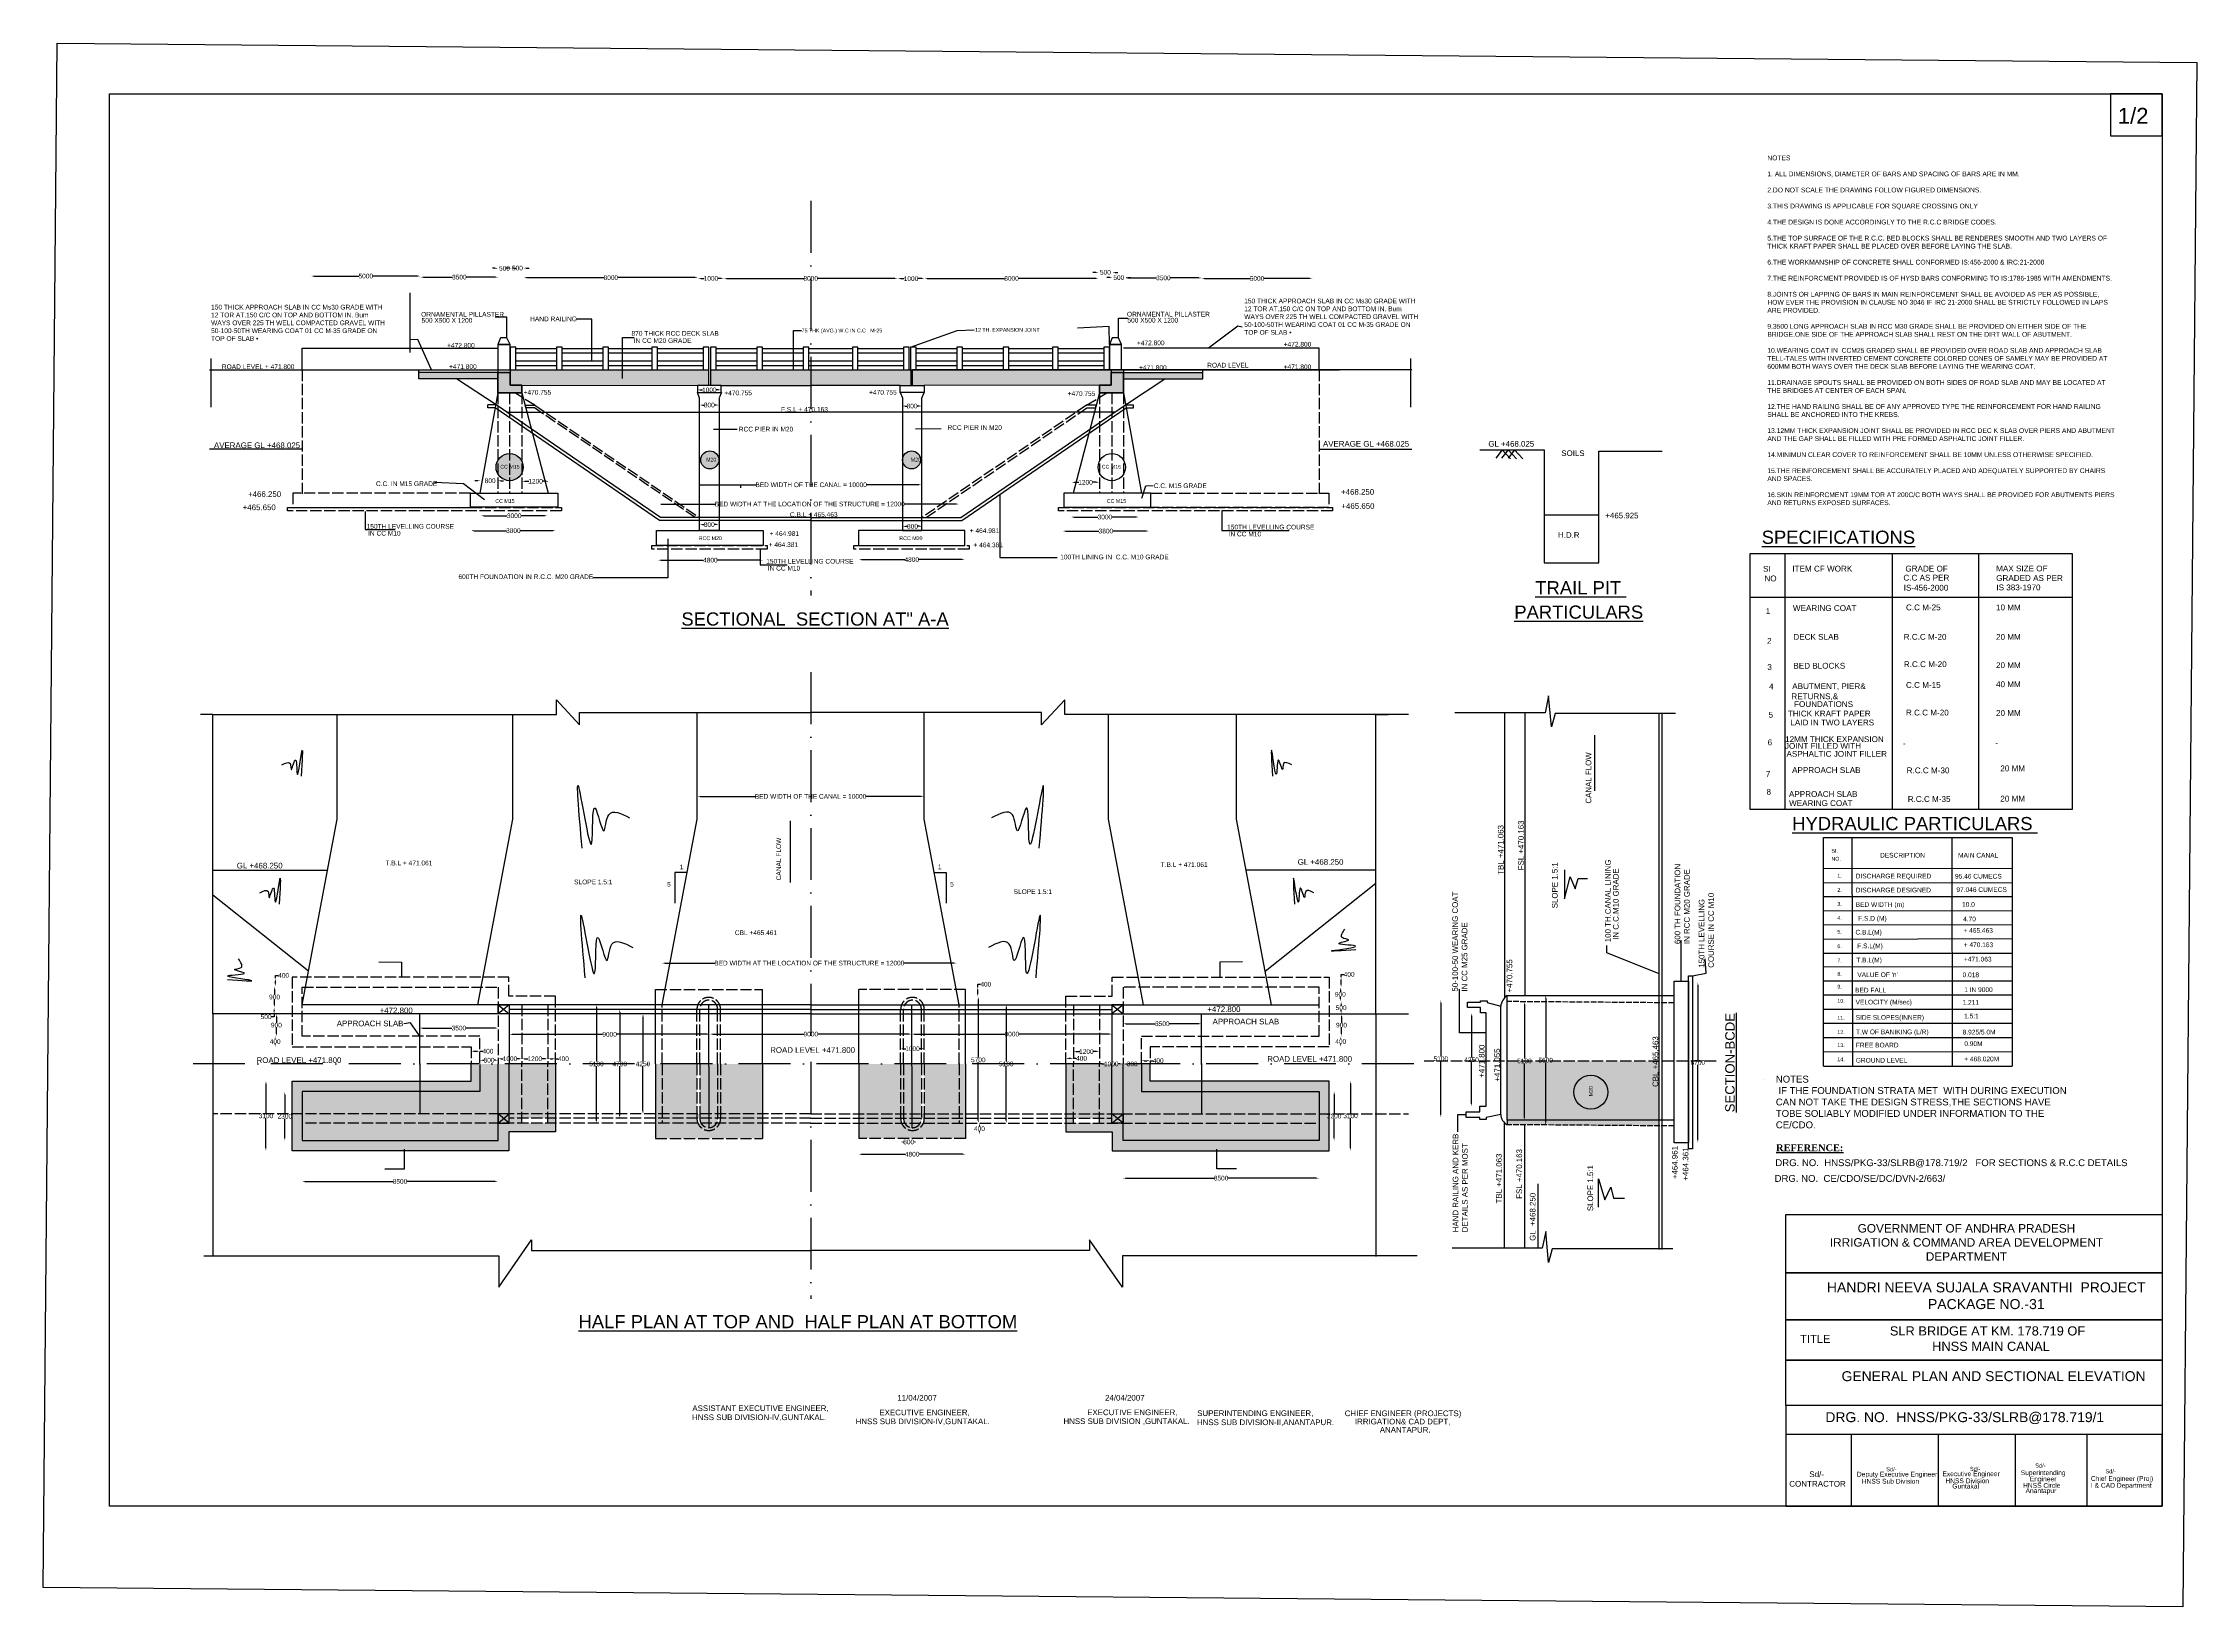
# Model space of a CAD drawing. Header units: millimetres. Extents: x -1552452794 to 251870, y 2311 to 4475819590.
# Drawn here: x 137439 to 251870, y 7690 to 90767 of the extents above; entities that cross this region are included whole.
import ezdxf
from ezdxf.enums import TextEntityAlignment as Align

# ---------------------------------------------------------------- set-up
doc = ezdxf.new("R2010")
doc.units = ezdxf.units.MM
doc.header["$MEASUREMENT"] = 0
doc.linetypes.add('ACAD_ISO02W100', pattern=[15, 12, -3])
doc.linetypes.add('ACAD_ISO10W100', pattern=[18, 12, -3, 0, -3])
for name, color, linetype in [('DIMENSION', 7, 'Continuous'), ('DRAWING', 7, 'Continuous'), ('HATCH', 7, 'Continuous'), ('TEXT', 7, 'Continuous')]:
    doc.layers.add(name, color=color, linetype=linetype)
doc.styles.get("Standard").update_dxf_attribs({"font": 'ARIAL_1.TTF'})
doc.dimstyles.get("Standard").update_dxf_attribs({"dimtxt": 248, "dimasz": 150, "dimexe": 0.18, "dimexo": 0.0625, "dimgap": 0.09, "dimtad": 0, "dimtih": 1, "dimtoh": 1, "dimdec": 0, "dimzin": 0, "dimdsep": 46, "dimtxsty": 'Standard', "dimcen": 0.09, "dimse1": 1, "dimse2": 1, "dimadec": 0, "dimazin": 0, "dimtfac": 1, "dimtdec": 0, "dimtofl": 0, "dimtmove": 0, "dimatfit": 3, "dimfxl": 0, "dimtolj": 1, "dimtzin": 0, "dimarcsym": 0})
picture_1 = doc.add_image_def('image1.jpg', size_in_pixel=(6668, 4812))
pattern_1 = [(50, (0, 0), (358.6301, -31.37607), [37.5, -412.5]), (355, (0, 0), (-69.3757, 376.0961), [30, -330]), (100.4514, (29.9, -2.6), (289.2547, 344.7198), [31.8701, -350.57106]), (46.1842, (0, 100), (533.6205, -82.7595), [56.25, -618.75]), (96.6356, (44.47, 93.1), (467.3314, 487.059), [47.8051, -525.8565]), (351.1842, (0, 100), (467.331, 487.0593), [45, -495]), (21, (50, 75), (298.45353, -201.30945), [37.5, -412.5]), (326, (50, 75), (121.6577, 362.575), [30, -330]), (71.4514, (74.87, 58.22), (420.1113, 161.26525), [31.8701, -350.57106]), (37.5, (0, 0), (6.07993, 166.44693), [0, -326, 0, -335, 0, -331.25]), (7.5, (0, 0), (131.53477, 197.20586), [0, -191, 0, -318.5, 0, -126.25]), (327.5, (-111.5, 0), (266.91122, -11.27744), [0, -125, 0, -390, 0, -517.5]), (317.5, (-161.5, 0), (291.59308, 50.0525), [0, -162.5, 0, -259, 0, -367.5])]
pattern_2 = [(130, (356444.8, 0), (-358.6301, -31.37607), [37.5, -412.5]), (185, (356444.8, 0), (69.3757, 376.0961), [30, -330]), (79.5486, (356414.9, -2.6), (-289.2547, 344.7198), [31.8701, -350.57106]), (133.8158, (356444.8, 100), (-533.6205, -82.7595), [56.25, -618.75]), (83.3644, (356400.3, 93.1), (-467.3314, 487.059), [47.8051, -525.8565]), (188.8158, (356444.8, 100), (-467.331, 487.0593), [45, -495]), (159, (356394.8, 75), (-298.45353, -201.30945), [37.5, -412.5]), (214, (356394.8, 75), (-121.6577, 362.575), [30, -330]), (108.5486, (356369.92, 58.22), (-420.1113, 161.26525), [31.8701, -350.57106]), (142.5, (356444.79, 0), (-6.07993, 166.44693), [0, -326, 0, -335, 0, -331.25]), (172.5, (356444.8, 0), (-131.53477, 197.20586), [0, -191, 0, -318.5, 0, -126.25]), (212.5, (356556.29, 0), (-266.91122, -11.27744), [0, -125, 0, -390, 0, -517.5]), (222.5, (356606.3, 0), (-291.59308, 50.0525), [0, -162.5, 0, -259, 0, -367.5])]
pattern_3 = [(130, (356434.85, 0), (-358.6301, -31.37607), [37.5, -412.5]), (185, (356434.85, 0), (69.3757, 376.0961), [30, -330]), (79.5486, (356404.97, -2.6), (-289.2547, 344.7198), [31.8701, -350.57106]), (133.8158, (356434.85, 100), (-533.6205, -82.7595), [56.25, -618.75]), (83.3644, (356390.4, 93.1), (-467.3314, 487.059), [47.8051, -525.8565]), (188.8158, (356434.85, 100), (-467.331, 487.0593), [45, -495]), (159, (356384.85, 75), (-298.45353, -201.30945), [37.5, -412.5]), (214, (356384.85, 75), (-121.6577, 362.575), [30, -330]), (108.5486, (356359.98, 58.22), (-420.1113, 161.26525), [31.8701, -350.57106]), (142.5, (356434.85, 0), (-6.07993, 166.44693), [0, -326, 0, -335, 0, -331.25]), (172.5, (356434.85, 0), (-131.53477, 197.20586), [0, -191, 0, -318.5, 0, -126.25]), (212.5, (356546.35, 0), (-266.91122, -11.27744), [0, -125, 0, -390, 0, -517.5]), (222.5, (356596.35, 0), (-291.59308, 50.0525), [0, -162.5, 0, -259, 0, -367.5])]

# ---------------------------------------------------------------- blocks, each defined once
blk = doc.blocks.new('*D2')
at = {"layer": 'Defpoints', "color": 0, "transparency": 16777216}
for p in [(225340, 40862), (225355, 40862), (225294, 32363)]:
    blk.add_point(p, dxfattribs=at)
at = {"layer": 'DRAWING', "color": 0, "lineweight": -2, "transparency": 16777216}
for p, q in [((225355, 40712), (225355, 36739)), ((225355, 32513), (225355, 36486))]:
    blk.add_line(p, q, dxfattribs=at)
at = {"layer": 'DRAWING', "color": 0, "transparency": 16777216}
for points in [[(225330, 40712), (225380, 40712), (225355, 40862)], [(225330, 32513), (225380, 32513), (225355, 32363)]]:
    blk.add_solid(points, dxfattribs=at)
at = {"layer": 'DRAWING', "color": 0, "transparency": 16777216, "insert": (225355, 36613), "char_height": 248, "attachment_point": 5}
blk.add_mtext('\\A1;8700', dxfattribs=at)
blk = doc.blocks.new('*D5')
at = {"layer": 'Defpoints', "color": 0, "transparency": 16777216}
for p in [(216142, 39841), (216142, 39841), (216093, 33545)]:
    blk.add_point(p, dxfattribs=at)
at = {"layer": 'DRAWING', "color": 0, "lineweight": -2, "transparency": 16777216}
for p, q in [((216142, 39691), (216142, 36820)), ((216142, 33695), (216142, 36566))]:
    blk.add_line(p, q, dxfattribs=at)
at = {"layer": 'DRAWING', "color": 0, "transparency": 16777216}
for points in [[(216117, 39691), (216167, 39691), (216142, 39841)], [(216117, 33695), (216167, 33695), (216142, 33545)]]:
    blk.add_solid(points, dxfattribs=at)
at = {"layer": 'DRAWING', "color": 0, "transparency": 16777216, "insert": (216142, 36693), "char_height": 248, "attachment_point": 5}
blk.add_mtext('\\A1;5100', dxfattribs=at)
blk = doc.blocks.new('*D6')
at = {"layer": 'Defpoints', "color": 0, "transparency": 16777216}
for p in [(217226, 40176), (217270, 40176), (217226, 33293)]:
    blk.add_point(p, dxfattribs=at)
at = {"layer": 'DRAWING', "color": 0, "lineweight": -2, "transparency": 16777216}
for p, q in [((217270, 40026), (217270, 36861)), ((217270, 33443), (217270, 36608))]:
    blk.add_line(p, q, dxfattribs=at)
at = {"layer": 'DRAWING', "color": 0, "transparency": 16777216}
for points in [[(217245, 40026), (217295, 40026), (217270, 40176)], [(217245, 33443), (217295, 33443), (217270, 33293)]]:
    blk.add_solid(points, dxfattribs=at)
at = {"layer": 'DRAWING', "color": 0, "transparency": 16777216, "insert": (217270, 36734), "char_height": 248, "attachment_point": 5}
blk.add_mtext('\\A1;5600', dxfattribs=at)
blk = doc.blocks.new('*D3')
at = {"layer": 'Defpoints', "color": 0, "transparency": 16777216}
for p in [(213333, 39233), (213343, 39233), (213248, 34283)]:
    blk.add_point(p, dxfattribs=at)
at = {"layer": 'DRAWING', "color": 0, "lineweight": -2, "transparency": 16777216}
for p, q in [((213333, 39083), (213333, 36885)), ((213333, 34433), (213333, 36631))]:
    blk.add_line(p, q, dxfattribs=at)
at = {"layer": 'DRAWING', "color": 0, "transparency": 16777216}
for points in [[(213308, 39083), (213358, 39083), (213333, 39233)], [(213308, 34433), (213358, 34433), (213333, 34283)]]:
    blk.add_solid(points, dxfattribs=at)
at = {"layer": 'DRAWING', "color": 0, "transparency": 16777216, "insert": (213333, 36758), "char_height": 248, "attachment_point": 5}
blk.add_mtext('\\A1;4250', dxfattribs=at)
blk = doc.blocks.new('*D4')
at = {"layer": 'Defpoints', "color": 0, "transparency": 16777216}
for p in [(211700, 39918), (211700, 39918), (211721, 33707)]:
    blk.add_point(p, dxfattribs=at)
at = {"layer": 'DRAWING', "color": 0, "lineweight": -2, "transparency": 16777216}
for p, q in [((211700, 39768), (211700, 36939)), ((211700, 33857), (211700, 36686))]:
    blk.add_line(p, q, dxfattribs=at)
at = {"layer": 'DRAWING', "color": 0, "transparency": 16777216}
for points in [[(211675, 39768), (211725, 39768), (211700, 39918)], [(211675, 33857), (211725, 33857), (211700, 33707)]]:
    blk.add_solid(points, dxfattribs=at)
at = {"layer": 'DRAWING', "color": 0, "transparency": 16777216, "insert": (211700, 36812), "char_height": 248, "attachment_point": 5}
blk.add_mtext('\\A1;5100', dxfattribs=at)
blk = doc.blocks.new('*D9')
at = {"layer": 'Defpoints', "color": 0, "transparency": 16777216}
for p in [(151681, 78294), (157486, 78389), (157486, 78307)]:
    blk.add_point(p, dxfattribs=at)
at = {"layer": 'DIMENSION', "color": 0, "lineweight": -2, "transparency": 16777216}
for p, q in [((151831, 78389), (154213, 78389)), ((157336, 78389), (154953, 78389))]:
    blk.add_line(p, q, dxfattribs=at)
at = {"layer": 'DIMENSION', "color": 0, "transparency": 16777216}
for points in [[(151831, 78414), (151831, 78364), (151681, 78389)], [(157336, 78414), (157336, 78364), (157486, 78389)]]:
    blk.add_solid(points, dxfattribs=at)
at = {"layer": 'DIMENSION', "color": 0, "transparency": 16777216, "insert": (154583, 78389), "char_height": 248, "attachment_point": 5}
blk.add_mtext('\\A1;5000', dxfattribs=at)
blk = doc.blocks.new('*D10')
at = {"layer": 'Defpoints', "color": 0, "transparency": 16777216}
for p in [(157492, 78386), (161616, 78332), (161616, 78332)]:
    blk.add_point(p, dxfattribs=at)
at = {"layer": 'DIMENSION', "color": 0, "lineweight": -2, "transparency": 16777216}
for p, q in [((157642, 78332), (159184, 78332)), ((161466, 78332), (159924, 78332))]:
    blk.add_line(p, q, dxfattribs=at)
at = {"layer": 'DIMENSION', "color": 0, "transparency": 16777216}
for points in [[(157642, 78357), (157642, 78307), (157492, 78332)], [(161466, 78357), (161466, 78307), (161616, 78332)]]:
    blk.add_solid(points, dxfattribs=at)
at = {"layer": 'DIMENSION', "color": 0, "transparency": 16777216, "insert": (159554, 78332), "char_height": 248, "attachment_point": 5}
blk.add_mtext('\\A1;3500', dxfattribs=at)
blk = doc.blocks.new('*D11')
at = {"layer": 'Defpoints', "color": 0, "transparency": 16777216}
for p in [(161616, 78332), (162291, 78802), (162291, 78319)]:
    blk.add_point(p, dxfattribs=at)
at = {"layer": 'DIMENSION', "color": 0, "lineweight": -2, "transparency": 16777216}
for p, q in [((161466, 78802), (161316, 78802)), ((162441, 78802), (162591, 78802))]:
    blk.add_line(p, q, dxfattribs=at)
at = {"layer": 'DIMENSION', "color": 0, "transparency": 16777216}
for points in [[(161466, 78827), (161466, 78777), (161616, 78802)], [(162441, 78827), (162441, 78777), (162291, 78802)]]:
    blk.add_solid(points, dxfattribs=at)
at = {"layer": 'DIMENSION', "color": 0, "transparency": 16777216, "insert": (161953, 78802), "char_height": 248, "attachment_point": 5}
blk.add_mtext('\\A1;500', dxfattribs=at)
blk = doc.blocks.new('*D12')
at = {"layer": 'Defpoints', "color": 0, "transparency": 16777216}
for p in [(162317, 78346), (162962, 78815), (162962, 78278)]:
    blk.add_point(p, dxfattribs=at)
at = {"layer": 'DIMENSION', "color": 0, "lineweight": -2, "transparency": 16777216}
for p, q in [((162167, 78815), (162017, 78815)), ((163112, 78815), (163262, 78815))]:
    blk.add_line(p, q, dxfattribs=at)
at = {"layer": 'DIMENSION', "color": 0, "transparency": 16777216}
for points in [[(162167, 78840), (162167, 78790), (162317, 78815)], [(163112, 78840), (163112, 78790), (162962, 78815)]]:
    blk.add_solid(points, dxfattribs=at)
at = {"layer": 'DIMENSION', "color": 0, "transparency": 16777216, "insert": (162640, 78815), "char_height": 248, "attachment_point": 5}
blk.add_mtext('\\A1;500', dxfattribs=at)
blk = doc.blocks.new('*D13')
at = {"layer": 'Defpoints', "color": 0, "transparency": 16777216}
for p in [(162976, 78265), (172234, 78305), (172234, 78305)]:
    blk.add_point(p, dxfattribs=at)
at = {"layer": 'DIMENSION', "color": 0, "lineweight": -2, "transparency": 16777216}
for p, q in [((163126, 78305), (167234, 78305)), ((172084, 78305), (167975, 78305))]:
    blk.add_line(p, q, dxfattribs=at)
at = {"layer": 'DIMENSION', "color": 0, "transparency": 16777216}
for points in [[(163126, 78330), (163126, 78280), (162976, 78305)], [(172084, 78330), (172084, 78280), (172234, 78305)]]:
    blk.add_solid(points, dxfattribs=at)
at = {"layer": 'DIMENSION', "color": 0, "transparency": 16777216, "insert": (167605, 78305), "char_height": 248, "attachment_point": 5}
blk.add_mtext('\\A1;8000', dxfattribs=at)
blk = doc.blocks.new('*D14')
at = {"layer": 'Defpoints', "color": 0, "transparency": 16777216}
for p in [(172234, 78305), (173607, 78265), (173607, 78265)]:
    blk.add_point(p, dxfattribs=at)
at = {"layer": 'DIMENSION', "color": 0, "lineweight": -2, "transparency": 16777216}
for p, q in [((172384, 78265), (172562, 78265)), ((173457, 78265), (173279, 78265))]:
    blk.add_line(p, q, dxfattribs=at)
at = {"layer": 'DIMENSION', "color": 0, "transparency": 16777216}
for points in [[(172384, 78290), (172384, 78240), (172234, 78265)], [(173457, 78290), (173457, 78240), (173607, 78265)]]:
    blk.add_solid(points, dxfattribs=at)
at = {"layer": 'DIMENSION', "color": 0, "transparency": 16777216, "insert": (172921, 78265), "char_height": 248, "attachment_point": 5}
blk.add_mtext('\\A1;1000', dxfattribs=at)
blk = doc.blocks.new('*D15')
at = {"layer": 'Defpoints', "color": 0, "transparency": 16777216}
for p in [(173607, 78265), (182839, 78266), (182839, 78266)]:
    blk.add_point(p, dxfattribs=at)
at = {"layer": 'DIMENSION', "color": 0, "lineweight": -2, "transparency": 16777216}
for p, q in [((173757, 78266), (177853, 78266)), ((182689, 78266), (178593, 78266))]:
    blk.add_line(p, q, dxfattribs=at)
at = {"layer": 'DIMENSION', "color": 0, "transparency": 16777216}
for points in [[(173757, 78291), (173757, 78241), (173607, 78266)], [(182689, 78291), (182689, 78241), (182839, 78266)]]:
    blk.add_solid(points, dxfattribs=at)
at = {"layer": 'DIMENSION', "color": 0, "transparency": 16777216, "insert": (178223, 78266), "char_height": 248, "attachment_point": 5}
blk.add_mtext('\\A1;8000', dxfattribs=at)
blk = doc.blocks.new('*D16')
at = {"layer": 'Defpoints', "color": 0, "transparency": 16777216}
for p in [(182839, 78266), (184268, 78253), (184268, 78253)]:
    blk.add_point(p, dxfattribs=at)
at = {"layer": 'DIMENSION', "color": 0, "lineweight": -2, "transparency": 16777216}
for p, q in [((182989, 78253), (183195, 78253)), ((184118, 78253), (183912, 78253))]:
    blk.add_line(p, q, dxfattribs=at)
at = {"layer": 'DIMENSION', "color": 0, "transparency": 16777216}
for points in [[(182989, 78278), (182989, 78228), (182839, 78253)], [(184118, 78278), (184118, 78228), (184268, 78253)]]:
    blk.add_solid(points, dxfattribs=at)
at = {"layer": 'DIMENSION', "color": 0, "transparency": 16777216, "insert": (183553, 78253), "char_height": 248, "attachment_point": 5}
blk.add_mtext('\\A1;1000', dxfattribs=at)
blk = doc.blocks.new('*D17')
at = {"layer": 'Defpoints', "color": 0, "transparency": 16777216}
for p in [(184268, 78253), (193515, 78266), (193515, 78266)]:
    blk.add_point(p, dxfattribs=at)
at = {"layer": 'DIMENSION', "color": 0, "lineweight": -2, "transparency": 16777216}
for p, q in [((184418, 78266), (188521, 78266)), ((193365, 78266), (189261, 78266))]:
    blk.add_line(p, q, dxfattribs=at)
at = {"layer": 'DIMENSION', "color": 0, "transparency": 16777216}
for points in [[(184418, 78291), (184418, 78241), (184268, 78266)], [(193365, 78291), (193365, 78241), (193515, 78266)]]:
    blk.add_solid(points, dxfattribs=at)
at = {"layer": 'DIMENSION', "color": 0, "transparency": 16777216, "insert": (188891, 78266), "char_height": 248, "attachment_point": 5}
blk.add_mtext('\\A1;8000', dxfattribs=at)
blk = doc.blocks.new('*D18')
at = {"layer": 'Defpoints', "color": 0, "transparency": 16777216}
for p in [(193515, 78266), (194243, 78588), (194243, 78199)]:
    blk.add_point(p, dxfattribs=at)
at = {"layer": 'DIMENSION', "color": 0, "lineweight": -2, "transparency": 16777216}
for p, q in [((193365, 78588), (193215, 78588)), ((194393, 78588), (194543, 78588))]:
    blk.add_line(p, q, dxfattribs=at)
at = {"layer": 'DIMENSION', "color": 0, "transparency": 16777216}
for points in [[(193365, 78613), (193365, 78563), (193515, 78588)], [(194393, 78613), (194393, 78563), (194243, 78588)]]:
    blk.add_solid(points, dxfattribs=at)
at = {"layer": 'DIMENSION', "color": 0, "transparency": 16777216, "insert": (193879, 78588), "char_height": 248, "attachment_point": 5}
blk.add_mtext('\\A1;500', dxfattribs=at)
blk = doc.blocks.new('*D19')
at = {"layer": 'Defpoints', "color": 0, "transparency": 16777216}
for p in [(194256, 78199), (194928, 78307), (194928, 78226)]:
    blk.add_point(p, dxfattribs=at)
at = {"layer": 'DIMENSION', "color": 0, "lineweight": -2, "transparency": 16777216}
for p, q in [((194106, 78307), (193956, 78307)), ((195078, 78307), (195228, 78307))]:
    blk.add_line(p, q, dxfattribs=at)
at = {"layer": 'DIMENSION', "color": 0, "transparency": 16777216}
for points in [[(194106, 78332), (194106, 78282), (194256, 78307)], [(195078, 78332), (195078, 78282), (194928, 78307)]]:
    blk.add_solid(points, dxfattribs=at)
at = {"layer": 'DIMENSION', "color": 0, "transparency": 16777216, "insert": (194592, 78307), "char_height": 248, "attachment_point": 5}
blk.add_mtext('\\A1;500', dxfattribs=at)
blk = doc.blocks.new('*D20')
at = {"layer": 'Defpoints', "color": 0, "transparency": 16777216}
for p in [(194928, 78307), (198992, 78290), (198992, 78290)]:
    blk.add_point(p, dxfattribs=at)
at = {"layer": 'DIMENSION', "color": 0, "lineweight": -2, "transparency": 16777216}
for p, q in [((195078, 78290), (196590, 78290)), ((198842, 78290), (197330, 78290))]:
    blk.add_line(p, q, dxfattribs=at)
at = {"layer": 'DIMENSION', "color": 0, "transparency": 16777216}
for points in [[(195078, 78315), (195078, 78265), (194928, 78290)], [(198842, 78315), (198842, 78265), (198992, 78290)]]:
    blk.add_solid(points, dxfattribs=at)
at = {"layer": 'DIMENSION', "color": 0, "transparency": 16777216, "insert": (196960, 78290), "char_height": 248, "attachment_point": 5}
blk.add_mtext('\\A1;3500', dxfattribs=at)
blk = doc.blocks.new('*D21')
at = {"layer": 'Defpoints', "color": 0, "transparency": 16777216}
for p in [(198992, 78290), (204878, 78261), (204878, 78261)]:
    blk.add_point(p, dxfattribs=at)
at = {"layer": 'DIMENSION', "color": 0, "lineweight": -2, "transparency": 16777216}
for p, q in [((199142, 78261), (201565, 78261)), ((204728, 78261), (202305, 78261))]:
    blk.add_line(p, q, dxfattribs=at)
at = {"layer": 'DIMENSION', "color": 0, "transparency": 16777216}
for points in [[(199142, 78286), (199142, 78236), (198992, 78261)], [(204728, 78286), (204728, 78236), (204878, 78261)]]:
    blk.add_solid(points, dxfattribs=at)
at = {"layer": 'DIMENSION', "color": 0, "transparency": 16777216, "insert": (201935, 78261), "char_height": 248, "attachment_point": 5}
blk.add_mtext('\\A1;5000', dxfattribs=at)
blk = doc.blocks.new('*D22')
at = {"layer": 'Defpoints', "color": 0, "transparency": 16777216}
for p in [(160701, 65610), (164234, 65656), (164234, 65656)]:
    blk.add_point(p, dxfattribs=at)
at = {"layer": 'DIMENSION', "color": 0, "lineweight": -2, "transparency": 16777216}
for p, q in [((160851, 65656), (162098, 65656)), ((164084, 65656), (162837, 65656))]:
    blk.add_line(p, q, dxfattribs=at)
at = {"layer": 'DIMENSION', "color": 0, "transparency": 16777216}
for points in [[(160851, 65681), (160851, 65631), (160701, 65656)], [(164084, 65681), (164084, 65631), (164234, 65656)]]:
    blk.add_solid(points, dxfattribs=at)
at = {"layer": 'DIMENSION', "color": 0, "transparency": 16777216, "insert": (162468, 65656), "char_height": 248, "attachment_point": 5}
blk.add_mtext('\\A1;3000', dxfattribs=at)
blk = doc.blocks.new('*D23')
at = {"layer": 'Defpoints', "color": 0, "transparency": 16777216}
for p in [(160175, 64832), (164676, 64864), (164676, 64851)]:
    blk.add_point(p, dxfattribs=at)
at = {"layer": 'DIMENSION', "color": 0, "lineweight": -2, "transparency": 16777216}
for p, q in [((160325, 64864), (162055, 64864)), ((164526, 64864), (162795, 64864))]:
    blk.add_line(p, q, dxfattribs=at)
at = {"layer": 'DIMENSION', "color": 0, "transparency": 16777216}
for points in [[(160325, 64889), (160325, 64839), (160175, 64864)], [(164526, 64889), (164526, 64839), (164676, 64864)]]:
    blk.add_solid(points, dxfattribs=at)
at = {"layer": 'DIMENSION', "color": 0, "transparency": 16777216, "insert": (162425, 64864), "char_height": 248, "attachment_point": 5}
blk.add_mtext('\\A1;3800', dxfattribs=at)
blk = doc.blocks.new('*D24')
at = {"layer": 'Defpoints', "color": 0, "transparency": 16777216}
for p in [(161600, 67516), (160670, 67448), (161600, 66864)]:
    blk.add_point(p, dxfattribs=at)
at = {"layer": 'DIMENSION', "color": 0, "lineweight": -2, "transparency": 16777216}
for p, q in [((160520, 67516), (160370, 67516)), ((161750, 67516), (161900, 67516))]:
    blk.add_line(p, q, dxfattribs=at)
at = {"layer": 'DIMENSION', "color": 0, "transparency": 16777216}
for points in [[(160520, 67541), (160520, 67491), (160670, 67516)], [(161750, 67541), (161750, 67491), (161600, 67516)]]:
    blk.add_solid(points, dxfattribs=at)
at = {"layer": 'DIMENSION', "color": 0, "transparency": 16777216, "insert": (161190, 67516), "char_height": 248, "attachment_point": 5}
blk.add_mtext('\\A1;800', dxfattribs=at)
blk = doc.blocks.new('*D25')
at = {"layer": 'Defpoints', "color": 0, "transparency": 16777216}
for p in [(162892, 67486), (164316, 67486), (164316, 67486)]:
    blk.add_point(p, dxfattribs=at)
at = {"layer": 'DIMENSION', "color": 0, "lineweight": -2, "transparency": 16777216}
for p, q in [((163042, 67486), (163245, 67486)), ((164166, 67486), (163962, 67486))]:
    blk.add_line(p, q, dxfattribs=at)
at = {"layer": 'DIMENSION', "color": 0, "transparency": 16777216}
for points in [[(163042, 67511), (163042, 67461), (162892, 67486)], [(164166, 67511), (164166, 67461), (164316, 67486)]]:
    blk.add_solid(points, dxfattribs=at)
at = {"layer": 'DIMENSION', "color": 0, "transparency": 16777216, "insert": (163604, 67486), "char_height": 248, "attachment_point": 5}
blk.add_mtext('\\A1;1200', dxfattribs=at)
blk = doc.blocks.new('*D26')
at = {"layer": 'Defpoints', "color": 0, "transparency": 16777216}
for p in [(170117, 63298), (175668, 63298), (175668, 63298)]:
    blk.add_point(p, dxfattribs=at)
at = {"layer": 'DIMENSION', "color": 0, "lineweight": -2, "transparency": 16777216}
for p, q in [((170267, 63298), (172517, 63298)), ((175518, 63298), (173267, 63298))]:
    blk.add_line(p, q, dxfattribs=at)
at = {"layer": 'DIMENSION', "color": 0, "transparency": 16777216}
for points in [[(170267, 63323), (170267, 63273), (170117, 63298)], [(175518, 63323), (175518, 63273), (175668, 63298)]]:
    blk.add_solid(points, dxfattribs=at)
at = {"layer": 'DIMENSION', "color": 0, "transparency": 16777216, "insert": (172892, 63298), "char_height": 248, "attachment_point": 5}
blk.add_mtext('\\A1;4800', dxfattribs=at)
blk = doc.blocks.new('*D27')
at = {"layer": 'Defpoints', "color": 0, "transparency": 16777216}
for p in [(172318, 64872), (173350, 65187), (173350, 64872)]:
    blk.add_point(p, dxfattribs=at)
at = {"layer": 'DIMENSION', "color": 0, "lineweight": -2, "transparency": 16777216}
for p, q in [((172468, 65187), (172560, 65187)), ((173200, 65187), (173108, 65187))]:
    blk.add_line(p, q, dxfattribs=at)
at = {"layer": 'DIMENSION', "color": 0, "transparency": 16777216}
for points in [[(172468, 65212), (172468, 65162), (172318, 65187)], [(173200, 65212), (173200, 65162), (173350, 65187)]]:
    blk.add_solid(points, dxfattribs=at)
at = {"layer": 'DIMENSION', "color": 0, "transparency": 16777216, "insert": (172834, 65187), "char_height": 248, "attachment_point": 5}
blk.add_mtext('\\A1;800', dxfattribs=at)
blk = doc.blocks.new('*D28')
at = {"layer": 'Defpoints', "color": 0, "transparency": 16777216}
for p in [(172318, 71911), (173350, 71911), (173350, 71538)]:
    blk.add_point(p, dxfattribs=at)
at = {"layer": 'DIMENSION', "color": 0, "lineweight": -2, "transparency": 16777216}
for p, q in [((172468, 71538), (172560, 71538)), ((173200, 71538), (173108, 71538))]:
    blk.add_line(p, q, dxfattribs=at)
at = {"layer": 'DIMENSION', "color": 0, "transparency": 16777216}
for points in [[(172468, 71563), (172468, 71513), (172318, 71538)], [(173200, 71563), (173200, 71513), (173350, 71538)]]:
    blk.add_solid(points, dxfattribs=at)
at = {"layer": 'DIMENSION', "color": 0, "transparency": 16777216, "insert": (172834, 71538), "char_height": 248, "attachment_point": 5}
blk.add_mtext('\\A1;800', dxfattribs=at)
blk = doc.blocks.new('*D29')
at = {"layer": 'Defpoints', "color": 0, "transparency": 16777216}
for p in [(172199, 72568), (173470, 72568), (173470, 72342)]:
    blk.add_point(p, dxfattribs=at)
at = {"layer": 'DIMENSION', "color": 0, "lineweight": -2, "transparency": 16777216}
for p, q in [((172349, 72342), (172476, 72342)), ((173320, 72342), (173193, 72342))]:
    blk.add_line(p, q, dxfattribs=at)
at = {"layer": 'DIMENSION', "color": 0, "transparency": 16777216}
for points in [[(172349, 72367), (172349, 72317), (172199, 72342)], [(173320, 72367), (173320, 72317), (173470, 72342)]]:
    blk.add_solid(points, dxfattribs=at)
at = {"layer": 'DIMENSION', "color": 0, "transparency": 16777216, "insert": (172835, 72342), "char_height": 248, "attachment_point": 5}
blk.add_mtext('\\A1;1000', dxfattribs=at)
blk = doc.blocks.new('*D30')
at = {"layer": 'Defpoints', "color": 0, "transparency": 16777216}
for p in [(172381, 67311), (172381, 67300), (184109, 67246)]:
    blk.add_point(p, dxfattribs=at)
at = {"layer": 'DIMENSION', "color": 0, "lineweight": -2, "transparency": 16777216}
for p, q in [((172531, 67300), (175306, 67300)), ((183959, 67300), (181184, 67300))]:
    blk.add_line(p, q, dxfattribs=at)
at = {"layer": 'DIMENSION', "color": 0, "transparency": 16777216}
for points in [[(172531, 67325), (172531, 67275), (172381, 67300)], [(183959, 67325), (183959, 67275), (184109, 67300)]]:
    blk.add_solid(points, dxfattribs=at)
at = {"layer": 'DIMENSION', "color": 0, "transparency": 16777216, "insert": (178245, 67300), "char_height": 248, "attachment_point": 5}
blk.add_mtext('\\A1;BED WIDTH OF THE CANAL = 10000', dxfattribs=at)
blk = doc.blocks.new('*D31')
at = {"layer": 'Defpoints', "color": 0, "transparency": 16777216}
for p in [(170246, 66292), (186102, 66279), (186102, 66252)]:
    blk.add_point(p, dxfattribs=at)
at = {"layer": 'DIMENSION', "color": 0, "lineweight": -2, "transparency": 16777216}
for p, q in [((170396, 66279), (173146, 66279)), ((185952, 66279), (183201, 66279))]:
    blk.add_line(p, q, dxfattribs=at)
at = {"layer": 'DIMENSION', "color": 0, "transparency": 16777216}
for points in [[(170396, 66304), (170396, 66254), (170246, 66279)], [(185952, 66304), (185952, 66254), (186102, 66279)]]:
    blk.add_solid(points, dxfattribs=at)
at = {"layer": 'DIMENSION', "color": 0, "transparency": 16777216, "insert": (178174, 66279), "char_height": 248, "attachment_point": 5}
blk.add_mtext('\\A1;BED WIDTH AT THE LOCATION OF THE STRUCTURE = 12000', dxfattribs=at)
blk = doc.blocks.new('*D32')
at = {"layer": 'Defpoints', "color": 0, "transparency": 16777216}
for p in [(183115, 65107), (184146, 65095), (184146, 65095)]:
    blk.add_point(p, dxfattribs=at)
at = {"layer": 'DIMENSION', "color": 0, "lineweight": -2, "transparency": 16777216}
for p, q in [((183265, 65095), (183357, 65095)), ((183996, 65095), (183904, 65095))]:
    blk.add_line(p, q, dxfattribs=at)
at = {"layer": 'DIMENSION', "color": 0, "transparency": 16777216}
for points in [[(183265, 65120), (183265, 65070), (183115, 65095)], [(183996, 65120), (183996, 65070), (184146, 65095)]]:
    blk.add_solid(points, dxfattribs=at)
at = {"layer": 'DIMENSION', "color": 0, "transparency": 16777216, "insert": (183631, 65095), "char_height": 248, "attachment_point": 5}
blk.add_mtext('\\A1;800', dxfattribs=at)
blk = doc.blocks.new('*D33')
at = {"layer": 'Defpoints', "color": 0, "transparency": 16777216}
for p in [(180776, 63360), (186405, 63328), (186405, 63328)]:
    blk.add_point(p, dxfattribs=at)
at = {"layer": 'DIMENSION', "color": 0, "lineweight": -2, "transparency": 16777216}
for p, q in [((180926, 63328), (183215, 63328)), ((186255, 63328), (183965, 63328))]:
    blk.add_line(p, q, dxfattribs=at)
at = {"layer": 'DIMENSION', "color": 0, "transparency": 16777216}
for points in [[(180926, 63353), (180926, 63303), (180776, 63328)], [(186255, 63353), (186255, 63303), (186405, 63328)]]:
    blk.add_solid(points, dxfattribs=at)
at = {"layer": 'DIMENSION', "color": 0, "transparency": 16777216, "insert": (183590, 63328), "char_height": 248, "attachment_point": 5}
blk.add_mtext('\\A1;4800', dxfattribs=at)
blk = doc.blocks.new('*D34')
at = {"layer": 'Defpoints', "color": 0, "transparency": 16777216}
for p in [(192047, 65615), (195655, 65588), (195655, 65588)]:
    blk.add_point(p, dxfattribs=at)
at = {"layer": 'DIMENSION', "color": 0, "lineweight": -2, "transparency": 16777216}
for p, q in [((192197, 65588), (193481, 65588)), ((195505, 65588), (194221, 65588))]:
    blk.add_line(p, q, dxfattribs=at)
at = {"layer": 'DIMENSION', "color": 0, "transparency": 16777216}
for points in [[(192197, 65613), (192197, 65563), (192047, 65588)], [(195505, 65613), (195505, 65563), (195655, 65588)]]:
    blk.add_solid(points, dxfattribs=at)
at = {"layer": 'DIMENSION', "color": 0, "transparency": 16777216, "insert": (193851, 65588), "char_height": 248, "attachment_point": 5}
blk.add_mtext('\\A1;3000', dxfattribs=at)
blk = doc.blocks.new('*D35')
at = {"layer": 'Defpoints', "color": 0, "transparency": 16777216}
for p in [(191615, 64798), (196195, 64843), (196195, 64843)]:
    blk.add_point(p, dxfattribs=at)
at = {"layer": 'DIMENSION', "color": 0, "lineweight": -2, "transparency": 16777216}
for p, q in [((191765, 64843), (193535, 64843)), ((196045, 64843), (194275, 64843))]:
    blk.add_line(p, q, dxfattribs=at)
at = {"layer": 'DIMENSION', "color": 0, "transparency": 16777216}
for points in [[(191765, 64868), (191765, 64818), (191615, 64843)], [(196045, 64868), (196045, 64818), (196195, 64843)]]:
    blk.add_solid(points, dxfattribs=at)
at = {"layer": 'DIMENSION', "color": 0, "transparency": 16777216, "insert": (193905, 64843), "char_height": 248, "attachment_point": 5}
blk.add_mtext('\\A1;3800', dxfattribs=at)
blk = doc.blocks.new('*D36')
at = {"layer": 'Defpoints', "color": 0, "transparency": 16777216}
for p in [(192086, 67400), (193560, 67433), (193560, 67433)]:
    blk.add_point(p, dxfattribs=at)
at = {"layer": 'DIMENSION', "color": 0, "lineweight": -2, "transparency": 16777216}
for p, q in [((192236, 67433), (192465, 67433)), ((193410, 67433), (193181, 67433))]:
    blk.add_line(p, q, dxfattribs=at)
at = {"layer": 'DIMENSION', "color": 0, "transparency": 16777216}
for points in [[(192236, 67458), (192236, 67408), (192086, 67433)], [(193410, 67458), (193410, 67408), (193560, 67433)]]:
    blk.add_solid(points, dxfattribs=at)
at = {"layer": 'DIMENSION', "color": 0, "transparency": 16777216, "insert": (192823, 67433), "char_height": 248, "attachment_point": 5}
blk.add_mtext('\\A1;1200', dxfattribs=at)
blk = doc.blocks.new('*D37')
at = {"layer": 'Defpoints', "color": 0, "transparency": 16777216}
for p in [(183084, 71476), (184130, 71484), (184130, 71484)]:
    blk.add_point(p, dxfattribs=at)
at = {"layer": 'DIMENSION', "color": 0, "lineweight": -2, "transparency": 16777216}
for p, q in [((183234, 71484), (183333, 71484)), ((183980, 71484), (183881, 71484))]:
    blk.add_line(p, q, dxfattribs=at)
at = {"layer": 'DIMENSION', "color": 0, "transparency": 16777216}
for points in [[(183234, 71509), (183234, 71459), (183084, 71484)], [(183980, 71509), (183980, 71459), (184130, 71484)]]:
    blk.add_solid(points, dxfattribs=at)
at = {"layer": 'DIMENSION', "color": 0, "transparency": 16777216, "insert": (183607, 71484), "char_height": 248, "attachment_point": 5}
blk.add_mtext('\\A1;800', dxfattribs=at)
blk = doc.blocks.new('*D40')
at = {"layer": 'Defpoints', "color": 0, "transparency": 16777216}
for p in [(149792, 41085), (149860, 41085), (149890, 40657)]:
    blk.add_point(p, dxfattribs=at)
at = {"layer": 'DIMENSION', "color": 0, "lineweight": -2, "transparency": 16777216}
for p, q in [((149792, 41085), (149792, 41235)), ((149792, 41235), (149942, 41235)), ((149792, 40807), (149792, 40935))]:
    blk.add_line(p, q, dxfattribs=at)
at = {"layer": 'DIMENSION', "color": 0, "transparency": 16777216}
for points in [[(149767, 40935), (149817, 40935), (149792, 41085)], [(149767, 40807), (149817, 40807), (149792, 40657)]]:
    blk.add_solid(points, dxfattribs=at)
at = {"layer": 'DIMENSION', "color": 0, "transparency": 16777216, "insert": (150221, 41235), "char_height": 248, "attachment_point": 5}
blk.add_mtext('\\A1;400', dxfattribs=at)
blk = doc.blocks.new('*D41')
at = {"layer": 'Defpoints', "color": 0, "transparency": 16777216}
for p in [(149736, 40647), (149868, 40647), (149904, 39530)]:
    blk.add_point(p, dxfattribs=at)
at = {"layer": 'DIMENSION', "color": 0, "lineweight": -2, "transparency": 16777216}
for p, q in [((149736, 40497), (149736, 40216)), ((149736, 39680), (149736, 39962))]:
    blk.add_line(p, q, dxfattribs=at)
at = {"layer": 'DIMENSION', "color": 0, "transparency": 16777216}
for points in [[(149711, 40497), (149761, 40497), (149736, 40647)], [(149711, 39680), (149761, 39680), (149736, 39530)]]:
    blk.add_solid(points, dxfattribs=at)
at = {"layer": 'DIMENSION', "color": 0, "transparency": 16777216, "insert": (149736, 40089), "char_height": 248, "attachment_point": 5}
blk.add_mtext('\\A1;900', dxfattribs=at)
blk = doc.blocks.new('*D42')
at = {"layer": 'Defpoints', "color": 0, "transparency": 16777216}
for p in [(149711, 39189), (149736, 39530), (149736, 39189)]:
    blk.add_point(p, dxfattribs=at)
at = {"layer": 'DIMENSION', "color": 0, "lineweight": -2, "transparency": 16777216}
for p, q in [((149711, 39039), (149561, 39039)), ((149711, 39380), (149711, 39339)), ((149711, 39189), (149711, 39039))]:
    blk.add_line(p, q, dxfattribs=at)
at = {"layer": 'DIMENSION', "color": 0, "transparency": 16777216}
for points in [[(149686, 39380), (149736, 39380), (149711, 39530)], [(149686, 39339), (149736, 39339), (149711, 39189)]]:
    blk.add_solid(points, dxfattribs=at)
at = {"layer": 'DIMENSION', "color": 0, "transparency": 16777216, "insert": (149287, 39039), "char_height": 248, "attachment_point": 5}
blk.add_mtext('\\A1;500', dxfattribs=at)
blk = doc.blocks.new('*D43')
at = {"layer": 'Defpoints', "color": 0, "transparency": 16777216}
for p in [(149836, 39189), (149836, 39189), (149836, 38002)]:
    blk.add_point(p, dxfattribs=at)
at = {"layer": 'DIMENSION', "color": 0, "lineweight": -2, "transparency": 16777216}
for p, q in [((149836, 39039), (149836, 38722)), ((149836, 38152), (149836, 38469))]:
    blk.add_line(p, q, dxfattribs=at)
at = {"layer": 'DIMENSION', "color": 0, "transparency": 16777216}
for points in [[(149811, 39039), (149861, 39039), (149836, 39189)], [(149811, 38152), (149861, 38152), (149836, 38002)]]:
    blk.add_solid(points, dxfattribs=at)
at = {"layer": 'DIMENSION', "color": 0, "transparency": 16777216, "insert": (149836, 38596), "char_height": 248, "attachment_point": 5}
blk.add_mtext('\\A1;900', dxfattribs=at)
blk = doc.blocks.new('*D44')
at = {"layer": 'Defpoints', "color": 0, "transparency": 16777216}
for p in [(149836, 38002), (149770, 37444), (149889, 37444)]:
    blk.add_point(p, dxfattribs=at)
at = {"layer": 'DIMENSION', "color": 0, "lineweight": -2, "transparency": 16777216}
for p, q in [((149770, 37852), (149770, 37850)), ((149770, 37594), (149770, 37596))]:
    blk.add_line(p, q, dxfattribs=at)
at = {"layer": 'DIMENSION', "color": 0, "transparency": 16777216}
for points in [[(149745, 37852), (149795, 37852), (149770, 38002)], [(149745, 37594), (149795, 37594), (149770, 37444)]]:
    blk.add_solid(points, dxfattribs=at)
at = {"layer": 'DIMENSION', "color": 0, "transparency": 16777216, "insert": (149770, 37723), "char_height": 248, "attachment_point": 5}
blk.add_mtext('\\A1;400', dxfattribs=at)
blk = doc.blocks.new('*D45')
at = {"layer": 'Defpoints', "color": 0, "transparency": 16777216}
for p in [(150281, 35047), (150301, 35047), (150331, 32461)]:
    blk.add_point(p, dxfattribs=at)
at = {"layer": 'DIMENSION', "color": 0, "lineweight": -2, "transparency": 16777216}
for p, q in [((150281, 34897), (150281, 33881)), ((150281, 32611), (150281, 33627))]:
    blk.add_line(p, q, dxfattribs=at)
at = {"layer": 'DIMENSION', "color": 0, "transparency": 16777216}
for points in [[(150256, 34897), (150306, 34897), (150281, 35047)], [(150256, 32611), (150306, 32611), (150281, 32461)]]:
    blk.add_solid(points, dxfattribs=at)
at = {"layer": 'DIMENSION', "color": 0, "transparency": 16777216, "insert": (150281, 33754), "char_height": 248, "attachment_point": 5}
blk.add_mtext('\\A1;2300', dxfattribs=at)
blk = doc.blocks.new('*D46')
at = {"layer": 'Defpoints', "color": 0, "transparency": 16777216}
for p in [(149268, 35626), (149278, 31925), (149278, 31925)]:
    blk.add_point(p, dxfattribs=at)
at = {"layer": 'DIMENSION', "color": 0, "lineweight": -2, "transparency": 16777216}
for p, q in [((149278, 35476), (149278, 33902)), ((149278, 32075), (149278, 33649))]:
    blk.add_line(p, q, dxfattribs=at)
at = {"layer": 'DIMENSION', "color": 0, "transparency": 16777216}
for points in [[(149253, 35476), (149303, 35476), (149278, 35626)], [(149253, 32075), (149303, 32075), (149278, 31925)]]:
    blk.add_solid(points, dxfattribs=at)
at = {"layer": 'DIMENSION', "color": 0, "transparency": 16777216, "insert": (149278, 33776), "char_height": 248, "attachment_point": 5}
blk.add_mtext('\\A1;3100', dxfattribs=at)
blk = doc.blocks.new('*D47')
at = {"layer": 'Defpoints', "color": 0, "transparency": 16777216}
for p in [(151201, 30281), (161606, 30297), (161606, 30297)]:
    blk.add_point(p, dxfattribs=at)
at = {"layer": 'DIMENSION', "color": 0, "lineweight": -2, "transparency": 16777216}
for p, q in [((151351, 30297), (156033, 30297)), ((161456, 30297), (156774, 30297))]:
    blk.add_line(p, q, dxfattribs=at)
at = {"layer": 'DIMENSION', "color": 0, "transparency": 16777216}
for points in [[(151351, 30322), (151351, 30272), (151201, 30297)], [(161456, 30322), (161456, 30272), (161606, 30297)]]:
    blk.add_solid(points, dxfattribs=at)
at = {"layer": 'DIMENSION', "color": 0, "transparency": 16777216, "insert": (156404, 30297), "char_height": 248, "attachment_point": 5}
blk.add_mtext('\\A1;8500', dxfattribs=at)
blk = doc.blocks.new('*D48')
at = {"layer": 'Defpoints', "color": 0, "transparency": 16777216}
for p in [(157447, 38440), (161618, 38440), (161618, 38440)]:
    blk.add_point(p, dxfattribs=at)
at = {"layer": 'DIMENSION', "color": 0, "lineweight": -2, "transparency": 16777216}
for p, q in [((157597, 38440), (159162, 38440)), ((161468, 38440), (159902, 38440))]:
    blk.add_line(p, q, dxfattribs=at)
at = {"layer": 'DIMENSION', "color": 0, "transparency": 16777216}
for points in [[(157597, 38465), (157597, 38415), (157447, 38440)], [(161468, 38465), (161468, 38415), (161618, 38440)]]:
    blk.add_solid(points, dxfattribs=at)
at = {"layer": 'DIMENSION', "color": 0, "transparency": 16777216, "insert": (159532, 38440), "char_height": 248, "attachment_point": 5}
blk.add_mtext('\\A1;3500', dxfattribs=at)
blk = doc.blocks.new('*D49')
at = {"layer": 'Defpoints', "color": 0, "transparency": 16777216}
for p in [(160180, 36733), (160646, 37212), (160646, 36733)]:
    blk.add_point(p, dxfattribs=at)
at = {"layer": 'DIMENSION', "color": 0, "lineweight": -2, "transparency": 16777216}
for p, q in [((160330, 37212), (160496, 37212)), ((160646, 37212), (160796, 37212))]:
    blk.add_line(p, q, dxfattribs=at)
at = {"layer": 'DIMENSION', "color": 0, "transparency": 16777216}
for points in [[(160330, 37237), (160330, 37187), (160180, 37212)], [(160496, 37237), (160496, 37187), (160646, 37212)]]:
    blk.add_solid(points, dxfattribs=at)
at = {"layer": 'DIMENSION', "color": 0, "transparency": 16777216, "insert": (161075, 37212), "char_height": 248, "attachment_point": 5}
blk.add_mtext('\\A1;400', dxfattribs=at)
blk = doc.blocks.new('*D50')
at = {"layer": 'Defpoints', "color": 0, "transparency": 16777216}
for p in [(160646, 36733), (161618, 36733), (161618, 36733)]:
    blk.add_point(p, dxfattribs=at)
at = {"layer": 'DIMENSION', "color": 0, "lineweight": -2, "transparency": 16777216}
for p, q in [((160796, 36733), (160858, 36733)), ((161468, 36733), (161406, 36733))]:
    blk.add_line(p, q, dxfattribs=at)
at = {"layer": 'DIMENSION', "color": 0, "transparency": 16777216}
for points in [[(160796, 36758), (160796, 36708), (160646, 36733)], [(161468, 36758), (161468, 36708), (161618, 36733)]]:
    blk.add_solid(points, dxfattribs=at)
at = {"layer": 'DIMENSION', "color": 0, "transparency": 16777216, "insert": (161132, 36733), "char_height": 248, "attachment_point": 5}
blk.add_mtext('\\A1;800', dxfattribs=at)
blk = doc.blocks.new('*D51')
at = {"layer": 'Defpoints', "color": 0, "transparency": 16777216}
for p in [(161618, 36733), (162875, 36808), (162875, 36733)]:
    blk.add_point(p, dxfattribs=at)
at = {"layer": 'DIMENSION', "color": 0, "lineweight": -2, "transparency": 16777216}
for p, q in [((161768, 36808), (161888, 36808)), ((162725, 36808), (162605, 36808))]:
    blk.add_line(p, q, dxfattribs=at)
at = {"layer": 'DIMENSION', "color": 0, "transparency": 16777216}
for points in [[(161768, 36833), (161768, 36783), (161618, 36808)], [(162725, 36833), (162725, 36783), (162875, 36808)]]:
    blk.add_solid(points, dxfattribs=at)
at = {"layer": 'DIMENSION', "color": 0, "transparency": 16777216, "insert": (162247, 36808), "char_height": 248, "attachment_point": 5}
blk.add_mtext('\\A1;1000', dxfattribs=at)
blk = doc.blocks.new('*D52')
at = {"layer": 'Defpoints', "color": 0, "transparency": 16777216}
for p in [(162875, 36808), (164254, 36808), (164254, 36808)]:
    blk.add_point(p, dxfattribs=at)
at = {"layer": 'DIMENSION', "color": 0, "lineweight": -2, "transparency": 16777216}
for p, q in [((163025, 36808), (163206, 36808)), ((164104, 36808), (163923, 36808))]:
    blk.add_line(p, q, dxfattribs=at)
at = {"layer": 'DIMENSION', "color": 0, "transparency": 16777216}
for points in [[(163025, 36833), (163025, 36783), (162875, 36808)], [(164104, 36833), (164104, 36783), (164254, 36808)]]:
    blk.add_solid(points, dxfattribs=at)
at = {"layer": 'DIMENSION', "color": 0, "transparency": 16777216, "insert": (163564, 36808), "char_height": 248, "attachment_point": 5}
blk.add_mtext('\\A1;1200', dxfattribs=at)
blk = doc.blocks.new('*D53')
at = {"layer": 'Defpoints', "color": 0, "transparency": 16777216}
for p in [(164254, 36808), (164656, 36808), (164656, 36808)]:
    blk.add_point(p, dxfattribs=at)
at = {"layer": 'DIMENSION', "color": 0, "lineweight": -2, "transparency": 16777216}
for p, q in [((164404, 36808), (164506, 36808)), ((164656, 36808), (164806, 36808))]:
    blk.add_line(p, q, dxfattribs=at)
at = {"layer": 'DIMENSION', "color": 0, "transparency": 16777216}
for points in [[(164404, 36833), (164404, 36783), (164254, 36808)], [(164506, 36833), (164506, 36783), (164656, 36808)]]:
    blk.add_solid(points, dxfattribs=at)
at = {"layer": 'DIMENSION', "color": 0, "transparency": 16777216, "insert": (165084, 36808), "char_height": 248, "attachment_point": 5}
blk.add_mtext('\\A1;400', dxfattribs=at)
blk = doc.blocks.new('*D54')
at = {"layer": 'Defpoints', "color": 0, "transparency": 16777216}
for p in [(166857, 39681), (166839, 33389), (166857, 33389)]:
    blk.add_point(p, dxfattribs=at)
at = {"layer": 'DIMENSION', "color": 0, "lineweight": -2, "transparency": 16777216}
for p, q in [((166839, 39531), (166839, 36662)), ((166839, 33539), (166839, 36408))]:
    blk.add_line(p, q, dxfattribs=at)
at = {"layer": 'DIMENSION', "color": 0, "transparency": 16777216}
for points in [[(166814, 39531), (166864, 39531), (166839, 39681)], [(166814, 33539), (166864, 33539), (166839, 33389)]]:
    blk.add_solid(points, dxfattribs=at)
at = {"layer": 'DIMENSION', "color": 0, "transparency": 16777216, "insert": (166839, 36535), "char_height": 248, "attachment_point": 5}
blk.add_mtext('\\A1;5100', dxfattribs=at)
blk = doc.blocks.new('*D55')
at = {"layer": 'Defpoints', "color": 0, "transparency": 16777216}
for p in [(167932, 39421), (168077, 39421), (167932, 33649)]:
    blk.add_point(p, dxfattribs=at)
at = {"layer": 'DIMENSION', "color": 0, "lineweight": -2, "transparency": 16777216}
for p, q in [((168077, 39271), (168077, 36662)), ((168077, 33799), (168077, 36408))]:
    blk.add_line(p, q, dxfattribs=at)
at = {"layer": 'DIMENSION', "color": 0, "transparency": 16777216}
for points in [[(168052, 39271), (168102, 39271), (168077, 39421)], [(168052, 33799), (168102, 33799), (168077, 33649)]]:
    blk.add_solid(points, dxfattribs=at)
at = {"layer": 'DIMENSION', "color": 0, "transparency": 16777216, "insert": (168077, 36535), "char_height": 248, "attachment_point": 5}
blk.add_mtext('\\A1;4700', dxfattribs=at)
blk = doc.blocks.new('*D56')
at = {"layer": 'Defpoints', "color": 0, "transparency": 16777216}
for p in [(169277, 39189), (169277, 33881), (169312, 33881)]:
    blk.add_point(p, dxfattribs=at)
at = {"layer": 'DIMENSION', "color": 0, "lineweight": -2, "transparency": 16777216}
for p, q in [((169312, 39039), (169312, 36662)), ((169312, 34031), (169312, 36408))]:
    blk.add_line(p, q, dxfattribs=at)
at = {"layer": 'DIMENSION', "color": 0, "transparency": 16777216}
for points in [[(169287, 39039), (169337, 39039), (169312, 39189)], [(169287, 34031), (169337, 34031), (169312, 33881)]]:
    blk.add_solid(points, dxfattribs=at)
at = {"layer": 'DIMENSION', "color": 0, "transparency": 16777216, "insert": (169312, 36535), "char_height": 248, "attachment_point": 5}
blk.add_mtext('\\A1;4250', dxfattribs=at)
blk = doc.blocks.new('*D57')
at = {"layer": 'Defpoints', "color": 0, "transparency": 16777216}
for p in [(162210, 38076), (172869, 38108), (172869, 38108)]:
    blk.add_point(p, dxfattribs=at)
at = {"layer": 'DIMENSION', "color": 0, "lineweight": -2, "transparency": 16777216}
for p, q in [((162360, 38108), (167169, 38108)), ((172719, 38108), (167909, 38108))]:
    blk.add_line(p, q, dxfattribs=at)
at = {"layer": 'DIMENSION', "color": 0, "transparency": 16777216}
for points in [[(162360, 38133), (162360, 38083), (162210, 38108)], [(172719, 38133), (172719, 38083), (172869, 38108)]]:
    blk.add_solid(points, dxfattribs=at)
at = {"layer": 'DIMENSION', "color": 0, "transparency": 16777216, "insert": (167539, 38108), "char_height": 248, "attachment_point": 5}
blk.add_mtext('\\A1;9000', dxfattribs=at)
blk = doc.blocks.new('*D58')
at = {"layer": 'Defpoints', "color": 0, "transparency": 16777216}
for p in [(172869, 38108), (183586, 38121), (183586, 38121)]:
    blk.add_point(p, dxfattribs=at)
at = {"layer": 'DIMENSION', "color": 0, "lineweight": -2, "transparency": 16777216}
for p, q in [((173019, 38121), (177858, 38121)), ((183436, 38121), (178598, 38121))]:
    blk.add_line(p, q, dxfattribs=at)
at = {"layer": 'DIMENSION', "color": 0, "transparency": 16777216}
for points in [[(173019, 38146), (173019, 38096), (172869, 38121)], [(183436, 38146), (183436, 38096), (183586, 38121)]]:
    blk.add_solid(points, dxfattribs=at)
at = {"layer": 'DIMENSION', "color": 0, "transparency": 16777216, "insert": (178228, 38121), "char_height": 248, "attachment_point": 5}
blk.add_mtext('\\A1;9000', dxfattribs=at)
blk = doc.blocks.new('*D59')
at = {"layer": 'Defpoints', "color": 0, "transparency": 16777216}
for p in [(183586, 38121), (194225, 38121), (194225, 38121)]:
    blk.add_point(p, dxfattribs=at)
at = {"layer": 'DIMENSION', "color": 0, "lineweight": -2, "transparency": 16777216}
for p, q in [((183736, 38121), (188536, 38121)), ((194075, 38121), (189276, 38121))]:
    blk.add_line(p, q, dxfattribs=at)
at = {"layer": 'DIMENSION', "color": 0, "transparency": 16777216}
for points in [[(183736, 38146), (183736, 38096), (183586, 38121)], [(194075, 38146), (194075, 38096), (194225, 38121)]]:
    blk.add_solid(points, dxfattribs=at)
at = {"layer": 'DIMENSION', "color": 0, "transparency": 16777216, "insert": (188906, 38121), "char_height": 248, "attachment_point": 5}
blk.add_mtext('\\A1;9000', dxfattribs=at)
blk = doc.blocks.new('*D60')
at = {"layer": 'Defpoints', "color": 0, "transparency": 16777216}
for p in [(183001, 37344), (184259, 37344), (184259, 37344)]:
    blk.add_point(p, dxfattribs=at)
at = {"layer": 'DIMENSION', "color": 0, "lineweight": -2, "transparency": 16777216}
for p, q in [((183151, 37344), (183272, 37344)), ((184109, 37344), (183988, 37344))]:
    blk.add_line(p, q, dxfattribs=at)
at = {"layer": 'DIMENSION', "color": 0, "transparency": 16777216}
for points in [[(183151, 37369), (183151, 37319), (183001, 37344)], [(184109, 37369), (184109, 37319), (184259, 37344)]]:
    blk.add_solid(points, dxfattribs=at)
at = {"layer": 'DIMENSION', "color": 0, "transparency": 16777216, "insert": (183630, 37344), "char_height": 248, "attachment_point": 5}
blk.add_mtext('\\A1;1000', dxfattribs=at)
blk = doc.blocks.new('*D61')
at = {"layer": 'Defpoints', "color": 0, "transparency": 16777216}
for p in [(187075, 40620), (187090, 40111), (187098, 40620)]:
    blk.add_point(p, dxfattribs=at)
at = {"layer": 'DIMENSION', "color": 0, "lineweight": -2, "transparency": 16777216}
for p, q in [((187098, 40620), (187098, 40770)), ((187098, 40770), (187248, 40770)), ((187098, 40261), (187098, 40470))]:
    blk.add_line(p, q, dxfattribs=at)
at = {"layer": 'DIMENSION', "color": 0, "transparency": 16777216}
for points in [[(187073, 40470), (187123, 40470), (187098, 40620)], [(187073, 40261), (187123, 40261), (187098, 40111)]]:
    blk.add_solid(points, dxfattribs=at)
at = {"layer": 'DIMENSION', "color": 0, "transparency": 16777216, "insert": (187526, 40770), "char_height": 248, "attachment_point": 5}
blk.add_mtext('\\A1;400', dxfattribs=at)
blk = doc.blocks.new('*D62')
at = {"layer": 'Defpoints', "color": 0, "transparency": 16777216}
for p in [(187098, 40111), (187098, 33389), (187126, 33389)]:
    blk.add_point(p, dxfattribs=at)
at = {"layer": 'DIMENSION', "color": 0, "lineweight": -2, "transparency": 16777216}
for p, q in [((187126, 39961), (187126, 36877)), ((187126, 33539), (187126, 36624))]:
    blk.add_line(p, q, dxfattribs=at)
at = {"layer": 'DIMENSION', "color": 0, "transparency": 16777216}
for points in [[(187101, 39961), (187151, 39961), (187126, 40111)], [(187101, 33539), (187151, 33539), (187126, 33389)]]:
    blk.add_solid(points, dxfattribs=at)
at = {"layer": 'DIMENSION', "color": 0, "transparency": 16777216, "insert": (187126, 36750), "char_height": 248, "attachment_point": 5}
blk.add_mtext('\\A1;5700', dxfattribs=at)
blk = doc.blocks.new('*D63')
at = {"layer": 'Defpoints', "color": 0, "transparency": 16777216}
for p in [(187126, 33389), (187065, 32792), (187187, 32792)]:
    blk.add_point(p, dxfattribs=at)
at = {"layer": 'DIMENSION', "color": 0, "lineweight": -2, "transparency": 16777216}
for p, q in [((187187, 33239), (187187, 33217)), ((187187, 32942), (187187, 32964))]:
    blk.add_line(p, q, dxfattribs=at)
at = {"layer": 'DIMENSION', "color": 0, "transparency": 16777216}
for points in [[(187162, 33239), (187212, 33239), (187187, 33389)], [(187162, 32942), (187212, 32942), (187187, 32792)]]:
    blk.add_solid(points, dxfattribs=at)
at = {"layer": 'DIMENSION', "color": 0, "transparency": 16777216, "insert": (187187, 33091), "char_height": 248, "attachment_point": 5}
blk.add_mtext('\\A1;400', dxfattribs=at)
blk = doc.blocks.new('*D64')
at = {"layer": 'Defpoints', "color": 0, "transparency": 16777216}
for p in [(188453, 39681), (188612, 39681), (188453, 33389)]:
    blk.add_point(p, dxfattribs=at)
at = {"layer": 'DIMENSION', "color": 0, "lineweight": -2, "transparency": 16777216}
for p, q in [((188612, 39531), (188612, 36662)), ((188612, 33539), (188612, 36408))]:
    blk.add_line(p, q, dxfattribs=at)
at = {"layer": 'DIMENSION', "color": 0, "transparency": 16777216}
for points in [[(188587, 39531), (188637, 39531), (188612, 39681)], [(188587, 33539), (188637, 33539), (188612, 33389)]]:
    blk.add_solid(points, dxfattribs=at)
at = {"layer": 'DIMENSION', "color": 0, "transparency": 16777216, "insert": (188612, 36535), "char_height": 248, "attachment_point": 5}
blk.add_mtext('\\A1;5100', dxfattribs=at)
blk = doc.blocks.new('*D65')
at = {"layer": 'Defpoints', "color": 0, "transparency": 16777216}
for p in [(191779, 36835), (192181, 36835), (192181, 36835)]:
    blk.add_point(p, dxfattribs=at)
at = {"layer": 'DIMENSION', "color": 0, "lineweight": -2, "transparency": 16777216}
for p, q in [((191929, 36835), (192031, 36835)), ((192181, 36835), (192331, 36835))]:
    blk.add_line(p, q, dxfattribs=at)
at = {"layer": 'DIMENSION', "color": 0, "transparency": 16777216}
for points in [[(191929, 36860), (191929, 36810), (191779, 36835)], [(192031, 36860), (192031, 36810), (192181, 36835)]]:
    blk.add_solid(points, dxfattribs=at)
at = {"layer": 'DIMENSION', "color": 0, "transparency": 16777216, "insert": (192610, 36835), "char_height": 248, "attachment_point": 5}
blk.add_mtext('\\A1;400', dxfattribs=at)
blk = doc.blocks.new('*D66')
at = {"layer": 'Defpoints', "color": 0, "transparency": 16777216}
for p in [(192181, 37099), (193559, 37190), (193559, 37190)]:
    blk.add_point(p, dxfattribs=at)
at = {"layer": 'DIMENSION', "color": 0, "lineweight": -2, "transparency": 16777216}
for p, q in [((192331, 37190), (192512, 37190)), ((193409, 37190), (193229, 37190))]:
    blk.add_line(p, q, dxfattribs=at)
at = {"layer": 'DIMENSION', "color": 0, "transparency": 16777216}
for points in [[(192331, 37215), (192331, 37165), (192181, 37190)], [(193409, 37215), (193409, 37165), (193559, 37190)]]:
    blk.add_solid(points, dxfattribs=at)
at = {"layer": 'DIMENSION', "color": 0, "transparency": 16777216, "insert": (192870, 37190), "char_height": 248, "attachment_point": 5}
blk.add_mtext('\\A1;1200', dxfattribs=at)
blk = doc.blocks.new('*D67')
at = {"layer": 'Defpoints', "color": 0, "transparency": 16777216}
for p in [(193559, 36535), (194817, 36535), (194817, 36535)]:
    blk.add_point(p, dxfattribs=at)
at = {"layer": 'DIMENSION', "color": 0, "lineweight": -2, "transparency": 16777216}
for p, q in [((193709, 36535), (193830, 36535)), ((194667, 36535), (194547, 36535))]:
    blk.add_line(p, q, dxfattribs=at)
at = {"layer": 'DIMENSION', "color": 0, "transparency": 16777216}
for points in [[(193709, 36560), (193709, 36510), (193559, 36535)], [(194667, 36560), (194667, 36510), (194817, 36535)]]:
    blk.add_solid(points, dxfattribs=at)
at = {"layer": 'DIMENSION', "color": 0, "transparency": 16777216, "insert": (194188, 36535), "char_height": 248, "attachment_point": 5}
blk.add_mtext('\\A1;1000', dxfattribs=at)
blk = doc.blocks.new('*D68')
at = {"layer": 'Defpoints', "color": 0, "transparency": 16777216}
for p in [(194817, 36535), (195789, 36535), (195789, 36535)]:
    blk.add_point(p, dxfattribs=at)
at = {"layer": 'DIMENSION', "color": 0, "lineweight": -2, "transparency": 16777216}
for p, q in [((194967, 36535), (195029, 36535)), ((195639, 36535), (195577, 36535))]:
    blk.add_line(p, q, dxfattribs=at)
at = {"layer": 'DIMENSION', "color": 0, "transparency": 16777216}
for points in [[(194967, 36560), (194967, 36510), (194817, 36535)], [(195639, 36560), (195639, 36510), (195789, 36535)]]:
    blk.add_solid(points, dxfattribs=at)
at = {"layer": 'DIMENSION', "color": 0, "transparency": 16777216, "insert": (195303, 36535), "char_height": 248, "attachment_point": 5}
blk.add_mtext('\\A1;800', dxfattribs=at)
blk = doc.blocks.new('*D69')
at = {"layer": 'Defpoints', "color": 0, "transparency": 16777216}
for p in [(196255, 36707), (195789, 36509), (196255, 36535)]:
    blk.add_point(p, dxfattribs=at)
at = {"layer": 'DIMENSION', "color": 0, "lineweight": -2, "transparency": 16777216}
for p, q in [((195939, 36707), (196105, 36707)), ((196255, 36707), (196405, 36707))]:
    blk.add_line(p, q, dxfattribs=at)
at = {"layer": 'DIMENSION', "color": 0, "transparency": 16777216}
for points in [[(195939, 36732), (195939, 36682), (195789, 36707)], [(196105, 36732), (196105, 36682), (196255, 36707)]]:
    blk.add_solid(points, dxfattribs=at)
at = {"layer": 'DIMENSION', "color": 0, "transparency": 16777216, "insert": (196683, 36707), "char_height": 248, "attachment_point": 5}
blk.add_mtext('\\A1;400', dxfattribs=at)
blk = doc.blocks.new('*D70')
at = {"layer": 'Defpoints', "color": 0, "transparency": 16777216}
for p in [(194817, 38668), (194817, 38668), (198988, 38668)]:
    blk.add_point(p, dxfattribs=at)
at = {"layer": 'DIMENSION', "color": 0, "lineweight": -2, "transparency": 16777216}
for p, q in [((194967, 38668), (196533, 38668)), ((198838, 38668), (197273, 38668))]:
    blk.add_line(p, q, dxfattribs=at)
at = {"layer": 'DIMENSION', "color": 0, "transparency": 16777216}
for points in [[(194967, 38693), (194967, 38643), (194817, 38668)], [(198838, 38693), (198838, 38643), (198988, 38668)]]:
    blk.add_solid(points, dxfattribs=at)
at = {"layer": 'DIMENSION', "color": 0, "transparency": 16777216, "insert": (196903, 38668), "char_height": 248, "attachment_point": 5}
blk.add_mtext('\\A1;3500', dxfattribs=at)
blk = doc.blocks.new('*D71')
at = {"layer": 'Defpoints', "color": 0, "transparency": 16777216}
for p in [(206367, 41145), (206372, 40609), (206400, 41145)]:
    blk.add_point(p, dxfattribs=at)
at = {"layer": 'DIMENSION', "color": 0, "lineweight": -2, "transparency": 16777216}
for p, q in [((206400, 41145), (206400, 41295)), ((206400, 41295), (206550, 41295)), ((206400, 40759), (206400, 40995))]:
    blk.add_line(p, q, dxfattribs=at)
at = {"layer": 'DIMENSION', "color": 0, "transparency": 16777216}
for points in [[(206375, 40995), (206425, 40995), (206400, 41145)], [(206375, 40759), (206425, 40759), (206400, 40609)]]:
    blk.add_solid(points, dxfattribs=at)
at = {"layer": 'DIMENSION', "color": 0, "transparency": 16777216, "insert": (206828, 41295), "char_height": 248, "attachment_point": 5}
blk.add_mtext('\\A1;400', dxfattribs=at)
blk = doc.blocks.new('*D72')
at = {"layer": 'Defpoints', "color": 0, "transparency": 16777216}
for p in [(206400, 40609), (206362, 39850), (206403, 39850)]:
    blk.add_point(p, dxfattribs=at)
at = {"layer": 'DIMENSION', "color": 0, "lineweight": -2, "transparency": 16777216}
for p, q in [((206362, 40459), (206362, 40356)), ((206362, 40000), (206362, 40103))]:
    blk.add_line(p, q, dxfattribs=at)
at = {"layer": 'DIMENSION', "color": 0, "transparency": 16777216}
for points in [[(206337, 40459), (206387, 40459), (206362, 40609)], [(206337, 40000), (206387, 40000), (206362, 39850)]]:
    blk.add_solid(points, dxfattribs=at)
at = {"layer": 'DIMENSION', "color": 0, "transparency": 16777216, "insert": (206362, 40229), "char_height": 248, "attachment_point": 5}
blk.add_mtext('\\A1;900', dxfattribs=at)
blk = doc.blocks.new('*D73')
at = {"layer": 'Defpoints', "color": 0, "transparency": 16777216}
for p in [(206403, 39850), (206403, 39189), (206403, 39189)]:
    blk.add_point(p, dxfattribs=at)
at = {"layer": 'DIMENSION', "color": 0, "lineweight": -2, "transparency": 16777216}
for p, q in [((206403, 39700), (206403, 39646)), ((206403, 39339), (206403, 39393))]:
    blk.add_line(p, q, dxfattribs=at)
at = {"layer": 'DIMENSION', "color": 0, "transparency": 16777216}
for points in [[(206378, 39700), (206428, 39700), (206403, 39850)], [(206378, 39339), (206428, 39339), (206403, 39189)]]:
    blk.add_solid(points, dxfattribs=at)
at = {"layer": 'DIMENSION', "color": 0, "transparency": 16777216, "insert": (206403, 39520), "char_height": 248, "attachment_point": 5}
blk.add_mtext('\\A1;500', dxfattribs=at)
blk = doc.blocks.new('*D74')
at = {"layer": 'Defpoints', "color": 0, "transparency": 16777216}
for p in [(206403, 39189), (206362, 38002), (206423, 38002)]:
    blk.add_point(p, dxfattribs=at)
at = {"layer": 'DIMENSION', "color": 0, "lineweight": -2, "transparency": 16777216}
for p, q in [((206423, 39039), (206423, 38722)), ((206423, 38152), (206423, 38469))]:
    blk.add_line(p, q, dxfattribs=at)
at = {"layer": 'DIMENSION', "color": 0, "transparency": 16777216}
for points in [[(206398, 39039), (206448, 39039), (206423, 39189)], [(206398, 38152), (206448, 38152), (206423, 38002)]]:
    blk.add_solid(points, dxfattribs=at)
at = {"layer": 'DIMENSION', "color": 0, "transparency": 16777216, "insert": (206423, 38596), "char_height": 248, "attachment_point": 5}
blk.add_mtext('\\A1;900', dxfattribs=at)
blk = doc.blocks.new('*D75')
at = {"layer": 'Defpoints', "color": 0, "transparency": 16777216}
for p in [(206362, 38002), (206383, 37444), (206433, 37444)]:
    blk.add_point(p, dxfattribs=at)
at = {"layer": 'DIMENSION', "color": 0, "lineweight": -2, "transparency": 16777216}
for p, q in [((206383, 37852), (206383, 37850)), ((206383, 37594), (206383, 37596))]:
    blk.add_line(p, q, dxfattribs=at)
at = {"layer": 'DIMENSION', "color": 0, "transparency": 16777216}
for points in [[(206358, 37852), (206408, 37852), (206383, 38002)], [(206358, 37594), (206408, 37594), (206383, 37444)]]:
    blk.add_solid(points, dxfattribs=at)
at = {"layer": 'DIMENSION', "color": 0, "transparency": 16777216, "insert": (206383, 37723), "char_height": 248, "attachment_point": 5}
blk.add_mtext('\\A1;400', dxfattribs=at)
blk = doc.blocks.new('*D76')
at = {"layer": 'Defpoints', "color": 0, "transparency": 16777216}
for p in [(205964, 35068), (206031, 32461), (206031, 32461)]:
    blk.add_point(p, dxfattribs=at)
at = {"layer": 'DIMENSION', "color": 0, "lineweight": -2, "transparency": 16777216}
for p, q in [((206031, 34918), (206031, 33891)), ((206031, 32611), (206031, 33638))]:
    blk.add_line(p, q, dxfattribs=at)
at = {"layer": 'DIMENSION', "color": 0, "transparency": 16777216}
for points in [[(206006, 34918), (206056, 34918), (206031, 35068)], [(206006, 32611), (206056, 32611), (206031, 32461)]]:
    blk.add_solid(points, dxfattribs=at)
at = {"layer": 'DIMENSION', "color": 0, "transparency": 16777216, "insert": (206031, 33765), "char_height": 248, "attachment_point": 5}
blk.add_mtext('\\A1;2300', dxfattribs=at)
blk = doc.blocks.new('*D77')
at = {"layer": 'Defpoints', "color": 0, "transparency": 16777216}
for p in [(206946, 35626), (206901, 31925), (206957, 31925)]:
    blk.add_point(p, dxfattribs=at)
at = {"layer": 'DIMENSION', "color": 0, "lineweight": -2, "transparency": 16777216}
for p, q in [((206901, 35476), (206901, 33902)), ((206901, 32075), (206901, 33649))]:
    blk.add_line(p, q, dxfattribs=at)
at = {"layer": 'DIMENSION', "color": 0, "transparency": 16777216}
for points in [[(206876, 35476), (206926, 35476), (206901, 35626)], [(206876, 32075), (206926, 32075), (206901, 31925)]]:
    blk.add_solid(points, dxfattribs=at)
at = {"layer": 'DIMENSION', "color": 0, "transparency": 16777216, "insert": (206901, 33776), "char_height": 248, "attachment_point": 5}
blk.add_mtext('\\A1;3100', dxfattribs=at)
blk = doc.blocks.new('*D78')
at = {"layer": 'Defpoints', "color": 0, "transparency": 16777216}
for p in [(194817, 30556), (205233, 30467), (205233, 30467)]:
    blk.add_point(p, dxfattribs=at)
at = {"layer": 'DIMENSION', "color": 0, "lineweight": -2, "transparency": 16777216}
for p, q in [((194967, 30467), (199655, 30467)), ((205083, 30467), (200396, 30467))]:
    blk.add_line(p, q, dxfattribs=at)
at = {"layer": 'DIMENSION', "color": 0, "transparency": 16777216}
for points in [[(194967, 30492), (194967, 30442), (194817, 30467)], [(205083, 30492), (205083, 30442), (205233, 30467)]]:
    blk.add_solid(points, dxfattribs=at)
at = {"layer": 'DIMENSION', "color": 0, "transparency": 16777216, "insert": (200025, 30467), "char_height": 248, "attachment_point": 5}
blk.add_mtext('\\A1;8500', dxfattribs=at)
blk = doc.blocks.new('*D79')
at = {"layer": 'Defpoints', "color": 0, "transparency": 16777216}
for p in [(182989, 32341), (183866, 32389), (183866, 32317)]:
    blk.add_point(p, dxfattribs=at)
at = {"layer": 'DIMENSION', "color": 0, "lineweight": -2, "transparency": 16777216}
for p, q in [((183139, 32389), (183153, 32389)), ((183716, 32389), (183701, 32389))]:
    blk.add_line(p, q, dxfattribs=at)
at = {"layer": 'DIMENSION', "color": 0, "transparency": 16777216}
for points in [[(183139, 32414), (183139, 32364), (182989, 32389)], [(183716, 32414), (183716, 32364), (183866, 32389)]]:
    blk.add_solid(points, dxfattribs=at)
at = {"layer": 'DIMENSION', "color": 0, "transparency": 16777216, "insert": (183427, 32389), "char_height": 248, "attachment_point": 5}
blk.add_mtext('\\A1;800', dxfattribs=at)
blk = doc.blocks.new('*D80')
at = {"layer": 'Defpoints', "color": 0, "transparency": 16777216}
for p in [(180772, 31718), (186450, 31740), (186450, 31708)]:
    blk.add_point(p, dxfattribs=at)
at = {"layer": 'DIMENSION', "color": 0, "lineweight": -2, "transparency": 16777216}
for p, q in [((180922, 31740), (183236, 31740)), ((186300, 31740), (183986, 31740))]:
    blk.add_line(p, q, dxfattribs=at)
at = {"layer": 'DIMENSION', "color": 0, "transparency": 16777216}
for points in [[(180922, 31765), (180922, 31715), (180772, 31740)], [(186300, 31765), (186300, 31715), (186450, 31740)]]:
    blk.add_solid(points, dxfattribs=at)
at = {"layer": 'DIMENSION', "color": 0, "transparency": 16777216, "insert": (183611, 31740), "char_height": 248, "attachment_point": 5}
blk.add_mtext('\\A1;4800', dxfattribs=at)
blk = doc.blocks.new('*D81')
at = {"layer": 'Defpoints', "color": 0, "transparency": 16777216}
for p in [(170318, 41915), (185977, 41892), (185977, 41871)]:
    blk.add_point(p, dxfattribs=at)
at = {"layer": 'DIMENSION', "color": 0, "lineweight": -2, "transparency": 16777216}
for p, q in [((170468, 41892), (173120, 41892)), ((185827, 41892), (183175, 41892))]:
    blk.add_line(p, q, dxfattribs=at)
at = {"layer": 'DIMENSION', "color": 0, "transparency": 16777216}
for points in [[(170468, 41917), (170468, 41867), (170318, 41892)], [(185827, 41917), (185827, 41867), (185977, 41892)]]:
    blk.add_solid(points, dxfattribs=at)
at = {"layer": 'DIMENSION', "color": 0, "transparency": 16777216, "insert": (178148, 41892), "char_height": 248, "attachment_point": 5}
blk.add_mtext('\\A1;BED WIDTH AT THE LOCATION OF THE STRUCTURE = 12000', dxfattribs=at)
blk = doc.blocks.new('*D82')
at = {"layer": 'Defpoints', "color": 0, "transparency": 16777216}
for p in [(172193, 50719), (184242, 50748), (184242, 50719)]:
    blk.add_point(p, dxfattribs=at)
at = {"layer": 'DIMENSION', "color": 0, "lineweight": -2, "transparency": 16777216}
for p, q in [((172343, 50748), (175278, 50748)), ((184092, 50748), (181157, 50748))]:
    blk.add_line(p, q, dxfattribs=at)
at = {"layer": 'DIMENSION', "color": 0, "transparency": 16777216}
for points in [[(172343, 50773), (172343, 50723), (172193, 50748)], [(184092, 50773), (184092, 50723), (184242, 50748)]]:
    blk.add_solid(points, dxfattribs=at)
at = {"layer": 'DIMENSION', "color": 0, "transparency": 16777216, "insert": (178217, 50748), "char_height": 248, "attachment_point": 5}
blk.add_mtext('\\A1;BED WIDTH OF THE CANAL = 10000', dxfattribs=at)

msp = doc.modelspace()

# ---------------------------------------------------------------- hatches: boundary and pattern name
at = {"layer": 'DRAWING'}
h = msp.add_hatch(dxfattribs=at)
h.set_pattern_fill('AR-CONC', color=256, scale=50, style=0)
h.set_pattern_definition(pattern_1)
h.paths.add_polyline_path([(161599.7, 73258.4), (157396, 73258.4), (157396, 72930.3), (161599.7, 72930.3)])
h.paths.add_polyline_path([(162251.7, 73258.4), (161599.7, 73258.4), (161599.7, 72187.6), (162227.2, 72187.6), (162227.2, 72186.4), (162882.6, 72185.3), (162882.6, 72586.8), (162251.7, 72586.8)])
h.paths.add_polyline_path([(172810.1, 73413.4), (172512.1, 73413.4), (162250.9, 73413.4), (162250.9, 73258.4), (162251.7, 73258.4), (162251.7, 72586.8), (162883.4, 72586.8), (162883.4, 72586.8), (172199.1, 72568.3), (172810.1, 72568.3)])
h.paths.add_polyline_path([(178222.4, 73413.4), (172903, 73413.4), (172903, 72568.3), (173470, 72568.3), (178222.4, 72568.3)])
h = msp.add_hatch(dxfattribs=at)
h.set_pattern_fill('AR-CONC', color=256, scale=50, style=0)
h.set_pattern_definition(pattern_2)
h.paths.add_polyline_path([(194845.1, 73258.4), (199048.8, 73258.4), (199048.8, 72930.3), (194845.1, 72930.3)])
h.paths.add_polyline_path([(194193.1, 73258.4), (194845.1, 73258.4), (194845.1, 72187.6), (194217.6, 72187.6), (194217.6, 72186.4), (193562.2, 72185.3), (193562.2, 72586.8), (194193.1, 72586.8)])
h.paths.add_polyline_path([(183634.7, 73413.4), (183932.6, 73413.4), (194193.8, 73413.4), (194193.8, 73258.4), (194193.1, 73258.4), (194193.1, 72586.8), (193561.4, 72586.8), (193561.4, 72586.8), (184245.7, 72568.3), (183634.7, 72568.3)])
h.paths.add_polyline_path([(178222.4, 73413.4), (183541.8, 73413.4), (183541.8, 72568.3), (182974.8, 72568.3), (178222.4, 72568.3)])
h = msp.add_hatch(dxfattribs=at)
h.set_pattern_fill('AR-CONC', color=256, scale=50, style=0)
h.set_pattern_definition(pattern_1)
h.paths.add_polyline_path([(162879.4, 68554, 0.28894318), (162227.2, 68965.2), (162227.2, 67519.6, 0.28894318), (162879.4, 67930.8)])
h.paths.add_polyline_path([(162227.2, 68965.2, 0.26904259), (161599.7, 68601.2), (161599.7, 67883.6, 0.26904259), (162227.2, 67519.6)])
h.paths.add_polyline_path([(161599.7, 68601.2, 0.13061509), (161504.4, 68242.4, 0.13061509), (161599.7, 67883.6)])
h.paths.add_polyline_path([(162879.4, 68554), (162879.4, 67930.8, 0.1118801), (162950, 68242.4, 0.1118801)])
h.paths.add_polyline_path([(172382.3, 68621.8, 1), (173342.3, 68621.8, 1)])
h.paths.add_polyline_path([(161679.1, 68106.8), (162807.2, 68106.8), (162807.2, 68417.2), (161679.1, 68417.2)], flags=9)
h.paths.add_polyline_path([(172458.5, 68482.3), (173259.4, 68482.3), (173259.4, 68788.7), (172458.5, 68788.7)], flags=24)
h = msp.add_hatch(dxfattribs=at)
h.set_pattern_fill('AR-CONC', color=256, scale=50, style=0)
h.set_pattern_definition(pattern_2)
h.paths.add_polyline_path([(194217.6, 68965.2, 0.28894318), (193565.4, 68554), (193565.4, 67930.8, 0.28894318), (194217.6, 67519.6)], flags=17)
h.paths.add_polyline_path([(194217.6, 67519.6, 0.26904259), (194845.1, 67883.6), (194845.1, 68601.2, 0.26904259), (194217.6, 68965.2)], flags=17)
h.paths.add_polyline_path([(194845.1, 67883.6, 0.13061509), (194940.4, 68242.4, 0.13061509), (194845.1, 68601.2)], flags=17)
h.paths.add_polyline_path([(194940.4, 68242.4, 0.7987551), (193565.4, 68554), (193565.4, 67930.8, 0.7987551)])
h.paths.add_polyline_path([(183102.5, 68621.8, 1), (184062.5, 68621.8, 1)])
h.paths.add_polyline_path([(193634.8, 68106.8), (194763, 68106.8), (194763, 68417.2), (193634.8, 68417.2)], flags=24)
h.paths.add_polyline_path([(183333.3, 68482.3), (184134.2, 68482.3), (184134.2, 68788.7), (183333.3, 68788.7)], flags=9)
h = msp.add_hatch(dxfattribs=at)
h.set_pattern_fill('AR-CONC', color=256, scale=50, angle=90, style=0)
h.set_pattern_definition([(140, (256473.2, -239889.25), (31.37607, 358.6301), [37.5, -412.5]), (85, (256473.2, -239889.25), (-376.09607, -69.37567), [30, -330]), (190.4514, (256475.8, -239859.36), (-344.71977, 289.2547), [31.8701, -350.57106]), (136.1842, (256373.2, -239889.25), (82.7595, 533.6205), [56.25, -618.75]), (186.6356, (256380.1, -239844.8), (-487.0589, 467.3314), [47.8051, -525.8565]), (81.1842, (256373.2, -239889.25), (-487.0593, 467.331), [45, -495]), (111, (256398.2, -239839.25), (201.30945, 298.45353), [37.5, -412.5]), (56, (256398.2, -239839.25), (-362.575, 121.65767), [30, -330]), (161.4514, (256414.97, -239814.38), (-161.26525, 420.1113), [31.8701, -350.57106]), (127.5, (256473.2, -239889.25), (-166.446927, 6.07993), [0, -326, 0, -335, 0, -331.25]), (97.5, (256473.2, -239889.25), (-197.20586, 131.53477), [0, -191, 0, -318.5, 0, -126.25]), (57.5, (256473.2, -240000.75), (11.277436, 266.91122), [0, -125, 0, -390, 0, -517.5]), (47.5, (256473.2, -240050.75), (-50.0525, 291.59308), [0, -162.5, 0, -259, 0, -367.5])])
h.paths.add_polyline_path([(218768.4, 35033.1, 1), (220566.2, 35033.1, 1)], flags=0)
h.paths.add_polyline_path([(215230.3, 36677.8), (215230.3, 33544.7), (223298.2, 33544.7), (223298.2, 36677.8)])
h.paths.add_polyline_path([(220566.2, 35033.1, -1), (218768.4, 35033.1, -1)], flags=16)
h.paths.add_polyline_path([(215230.3, 33544.7), (215228.5, 33309.4, 0.00077115), (215230.3, 33308.5), (223298.2, 33246.5), (223298.2, 33544.7)])
h.paths.add_polyline_path([(219824.1, 34610.9), (219824.1, 35411.8), (219517.8, 35411.8), (219517.8, 34610.9)], flags=8)
h.paths.add_polyline_path([(215709.8, 36881.7), (216573.6, 36881.7), (216573.6, 36504.5), (215709.8, 36504.5)], flags=9)
h.paths.add_polyline_path([(216837.7, 36923), (217701.5, 36923), (217701.5, 36545.7), (216837.7, 36545.7)], flags=9)
h.paths.add_polyline_path([(222874.2, 35238.7), (222874.2, 38040.2), (223334.7, 38040.2), (223334.7, 35238.7)], flags=9)
h = msp.add_hatch(dxfattribs=at)
h.set_pattern_fill('AR-CONC', color=256, scale=50, style=0)
h.set_pattern_definition(pattern_1)
h.paths.add_polyline_path([(161617.6, 36535.1), (160180.2, 36535.1), (160180.2, 35626), (157446.8, 35626), (157446.8, 33880.7), (161617.6, 33880.7)])
h.paths.add_polyline_path([(157446.8, 35626), (150672.4, 35626), (150672.4, 33880.7), (151201.4, 33880.7), (151201.4, 35068.4), (157446.8, 35068.4)])
h.paths.add_polyline_path([(157446.8, 35068.4), (151201.4, 35068.4), (151201.4, 33880.7), (157446.8, 33880.7)])
h.paths.add_polyline_path([(151201.4, 33880.7), (150672.4, 33880.7), (150672.4, 31925.2), (162192.4, 31925.2), (162192.4, 32925.9), (164655.8, 32925.9), (164655.8, 33389.1), (161617.6, 33389.1), (161617.6, 32460.9), (151201.4, 32460.9)])
h.paths.add_polyline_path([(161617.6, 33389.1), (151201.4, 33389.1), (151201.4, 32460.9), (161617.6, 32460.9)], flags=17)
h.paths.add_polyline_path([(162875.5, 36535.1), (162209.8, 36535.1), (162209.8, 33880.7), (162875.5, 33880.7)])
h.paths.add_polyline_path([(164253.5, 36535.1), (162875.5, 36535.1), (162875.5, 33880.7), (164253.5, 33880.7)])
h.paths.add_polyline_path([(164655.8, 36535.1), (164253.5, 36535.1), (164253.5, 33880.7), (164655.8, 33880.7)])
h.paths.add_polyline_path([(164655.8, 33880.7), (164253.5, 33880.7), (164253.5, 33649.4), (164655.8, 33649.4)], flags=17)
h.paths.add_polyline_path([(164253.5, 33880.7), (162875.5, 33880.7), (162875.5, 33649.4), (164253.5, 33649.4)], flags=17)
h.paths.add_polyline_path([(162875.5, 33880.7), (162209.8, 33880.7), (162209.8, 33389.1), (162875.5, 33389.1)], flags=17)
h.paths.add_polyline_path([(162209.8, 33880.7), (161617.6, 33880.7), (161913.7, 33634.9)], flags=17)
h.paths.add_polyline_path([(161913.7, 33634.9), (161617.6, 33880.7), (161617.6, 33389.1)])
h.paths.add_polyline_path([(161913.7, 33634.9), (161617.6, 33389.1), (162209.8, 33389.1)], flags=17)
h.paths.add_polyline_path([(162209.8, 33880.7), (161913.7, 33634.9), (162209.8, 33389.1)], flags=17)
h.paths.add_polyline_path([(164655.8, 33649.4), (164253.5, 33649.4), (164253.5, 33389.1), (164655.8, 33389.1)], flags=17)
h.paths.add_polyline_path([(172176.3, 33649.4), (170333.3, 33649.4), (170333.3, 33389.1), (172224.2, 33389.1, -0.10641835)])
h.paths.add_polyline_path([(172224.2, 33389.1), (169984.8, 33389.1), (169984.8, 32577), (175662.9, 32577), (175662.9, 33389.1), (173385.7, 33389.1, -0.66738242)])
h.paths.add_polyline_path([(170333.3, 33649.4), (169984.8, 33649.4), (169984.8, 33389.1), (170333.3, 33389.1)])
h.paths.add_polyline_path([(170333.3, 33880.7), (169984.8, 33880.7), (169984.8, 33649.4), (170333.3, 33649.4)])
h.paths.add_polyline_path([(172176.3, 33880.7), (170333.3, 33880.7), (170333.3, 33649.4), (172176.3, 33649.4)])
h.paths.add_polyline_path([(173276.9, 33880.7), (172333, 33880.7), (172333, 33649.4), (173276.9, 33649.4)])
h.paths.add_polyline_path([(173276.9, 33649.4), (172333, 33649.4, 0.14431412), (172393.6, 33389.1), (173216.2, 33389.1, 0.14431412)])
h.paths.add_polyline_path([(173216.2, 33389.1), (172393.6, 33389.1, 0.58267226)], flags=16)
h.paths.add_polyline_path([(173385.7, 33389.1), (173216.2, 33389.1, -0.58267226), (172393.6, 33389.1), (172224.2, 33389.1, 0.66738242)], flags=17)
h.paths.add_polyline_path([(172333, 33880.7), (172176.3, 33880.7), (172176.3, 33649.4), (172333, 33649.4)])
h.paths.add_polyline_path([(173433.5, 33880.7), (173276.9, 33880.7), (173276.9, 33649.4), (173433.5, 33649.4)])
h.paths.add_polyline_path([(175662.9, 33880.7), (173433.5, 33880.7), (173433.5, 33649.4), (175662.9, 33649.4)])
h.paths.add_polyline_path([(175662.9, 33649.4), (173433.5, 33649.4, -0.10641835), (173385.7, 33389.1), (175662.9, 33389.1)])
h.paths.add_polyline_path([(172176.3, 36535.1), (170333.3, 36535.1), (170333.3, 33880.7), (172176.3, 33880.7)])
h.paths.add_polyline_path([(170333.3, 36535.1), (169984.8, 36535.1), (169984.8, 33880.7), (170333.3, 33880.7)])
h.paths.add_polyline_path([(173276.9, 36535.1), (172333, 36535.1), (172333, 33880.7), (173276.9, 33880.7)])
h.paths.add_polyline_path([(173433.5, 36535.1), (173276.9, 36535.1), (173276.9, 33880.7), (173433.5, 33880.7)])
h.paths.add_polyline_path([(175662.9, 36535.1), (173433.5, 36535.1), (173433.5, 33880.7), (175662.9, 33880.7)])
h = msp.add_hatch(dxfattribs=at)
h.set_pattern_fill('AR-CONC', color=256, scale=50, style=0)
h.set_pattern_definition(pattern_1)
h.paths.add_polyline_path([(162209.8, 36535.1), (161617.6, 36535.1), (161617.6, 33880.7), (162209.8, 33880.7)])
h.paths.add_polyline_path([(161617.6, 33880.7), (151201.4, 33880.7), (151201.4, 33389.1), (161617.6, 33389.1)])
h = msp.add_hatch(dxfattribs=at)
h.set_pattern_fill('AR-CONC', color=256, scale=50, style=0)
h.set_pattern_definition(pattern_3)
h.paths.add_polyline_path([(194817.3, 36535.1), (196254.6, 36535.1), (196254.6, 35626), (198988.1, 35626), (198988.1, 33880.7), (194817.3, 33880.7)])
h.paths.add_polyline_path([(198988.1, 35626), (205762.5, 35626), (205762.5, 33880.7), (205233.4, 33880.7), (205233.4, 35068.4), (198988.1, 35068.4)])
h.paths.add_polyline_path([(198988.1, 35068.4), (205233.4, 35068.4), (205233.4, 33880.7), (198988.1, 33880.7)])
h.paths.add_polyline_path([(205233.4, 33880.7), (205762.5, 33880.7), (205762.5, 31925.2), (194242.4, 31925.2), (194242.4, 32925.9), (191779, 32925.9), (191779, 33389.1), (194817.3, 33389.1), (194817.3, 32460.9), (205233.4, 32460.9)])
h.paths.add_polyline_path([(194817.3, 33389.1), (205233.4, 33389.1), (205233.4, 32460.9), (194817.3, 32460.9)], flags=17)
h.paths.add_polyline_path([(193559.4, 36535.1), (194225, 36535.1), (194225, 33880.7), (193559.4, 33880.7)])
h.paths.add_polyline_path([(192181.3, 36535.1), (193559.4, 36535.1), (193559.4, 33880.7), (192181.3, 33880.7)])
h.paths.add_polyline_path([(191779, 36535.1), (192181.3, 36535.1), (192181.3, 33880.7), (191779, 33880.7)])
h.paths.add_polyline_path([(191779, 33880.7), (192181.3, 33880.7), (192181.3, 33649.4), (191779, 33649.4)], flags=17)
h.paths.add_polyline_path([(192181.3, 33880.7), (193559.4, 33880.7), (193559.4, 33649.4), (192181.3, 33649.4)], flags=17)
h.paths.add_polyline_path([(193559.4, 33880.7), (194225, 33880.7), (194225, 33389.1), (193559.4, 33389.1)], flags=17)
h.paths.add_polyline_path([(194225, 33880.7), (194817.3, 33880.7), (194521.2, 33634.9)], flags=17)
h.paths.add_polyline_path([(194521.2, 33634.9), (194817.3, 33880.7), (194817.3, 33389.1)])
h.paths.add_polyline_path([(194521.2, 33634.9), (194817.3, 33389.1), (194225, 33389.1)], flags=17)
h.paths.add_polyline_path([(194225, 33880.7), (194521.2, 33634.9), (194225, 33389.1)], flags=17)
h.paths.add_polyline_path([(191779, 33649.4), (192181.3, 33649.4), (192181.3, 33389.1), (191779, 33389.1)], flags=17)
h.paths.add_polyline_path([(184258.5, 33649.4), (186101.6, 33649.4), (186101.6, 33389.1), (184210.7, 33389.1, 0.10641835)])
h.paths.add_polyline_path([(184210.7, 33389.1), (186450.1, 33389.1), (186450.1, 32577), (180771.9, 32577), (180771.9, 33389.1), (183049.2, 33389.1, 0.66738242)])
h.paths.add_polyline_path([(186101.6, 33649.4), (186450.1, 33649.4), (186450.1, 33389.1), (186101.6, 33389.1)])
h.paths.add_polyline_path([(186101.6, 33880.7), (186450.1, 33880.7), (186450.1, 33649.4), (186101.6, 33649.4)])
h.paths.add_polyline_path([(184258.5, 33880.7), (186101.6, 33880.7), (186101.6, 33649.4), (184258.5, 33649.4)])
h.paths.add_polyline_path([(183158, 33880.7), (184101.9, 33880.7), (184101.9, 33649.4), (183158, 33649.4)])
h.paths.add_polyline_path([(183158, 33649.4), (184101.9, 33649.4, -0.14431412), (184041.2, 33389.1), (183218.7, 33389.1, -0.14431412)])
h.paths.add_polyline_path([(183218.7, 33389.1), (184041.2, 33389.1, -0.58267226)], flags=16)
h.paths.add_polyline_path([(183049.2, 33389.1), (183218.7, 33389.1, 0.58267226), (184041.2, 33389.1), (184210.7, 33389.1, -0.66738242)], flags=17)
h.paths.add_polyline_path([(184101.9, 33880.7), (184258.5, 33880.7), (184258.5, 33649.4), (184101.9, 33649.4)])
h.paths.add_polyline_path([(183001.3, 33880.7), (183158, 33880.7), (183158, 33649.4), (183001.3, 33649.4)])
h.paths.add_polyline_path([(180771.9, 33880.7), (183001.3, 33880.7), (183001.3, 33649.4), (180771.9, 33649.4)])
h.paths.add_polyline_path([(180771.9, 33649.4), (183001.3, 33649.4, 0.10641835), (183049.2, 33389.1), (180771.9, 33389.1)])
h.paths.add_polyline_path([(184258.5, 36535.1), (186101.6, 36535.1), (186101.6, 33880.7), (184258.5, 33880.7)])
h.paths.add_polyline_path([(186101.6, 36535.1), (186450.1, 36535.1), (186450.1, 33880.7), (186101.6, 33880.7)])
h.paths.add_polyline_path([(183158, 36535.1), (184101.9, 36535.1), (184101.9, 33880.7), (183158, 33880.7)])
h.paths.add_polyline_path([(183001.3, 36535.1), (183158, 36535.1), (183158, 33880.7), (183001.3, 33880.7)])
h.paths.add_polyline_path([(180771.9, 36535.1), (183001.3, 36535.1), (183001.3, 33880.7), (180771.9, 33880.7)])
h = msp.add_hatch(dxfattribs=at)
h.set_pattern_fill('AR-CONC', color=256, scale=50, style=0)
h.set_pattern_definition(pattern_3)
h.paths.add_polyline_path([(194225, 36535.1), (194817.3, 36535.1), (194817.3, 33880.7), (194225, 33880.7)])
h.paths.add_polyline_path([(194817.3, 33880.7), (205233.4, 33880.7), (205233.4, 33389.1), (194817.3, 33389.1)])

# ---------------------------------------------------------------- linework, layer by layer
at = {"layer": 'DIMENSION'}
for points in [[(214957.3, 69158.1), (214614.4, 68717.2)], [(215273.1, 69158.1), (214930.1, 68717.2)], [(214957.3, 69158.1), (215402.1, 68679.9)], [(215616, 69158.1), (215273.1, 68717.2)], [(215273.1, 69158.1), (215717.9, 68679.9)], [(215616, 69158.1), (216060.9, 68679.9)], [(171656.3, 46700.6), (170997.7, 46700.6), (170997.7, 45069.9)], [(184759.6, 46707.1), (185418.3, 46707.1), (185418.3, 45076.5)], [(172797, 39681.1), (172804.9, 33149.5)], [(183584.1, 39681.1), (183592.1, 33149.5)]]:
    msp.add_lwpolyline(points, dxfattribs=at)
at = {"layer": 'DRAWING'}
for p, q in [((167473.7, 74547.4), (169788.1, 74547.4)), ((167473.7, 74294.3), (167473.7, 74547.4)), ((170086, 74547.4), (172512.1, 74547.4)), ((170086, 74294.3), (170086, 74547.4)), ((178121.2, 74547.4), (180435.6, 74547.4)), ((178121.2, 74294.3), (178121.2, 74547.4)), ((180733.5, 74547.4), (183159.6, 74547.4)), ((180733.5, 74294.3), (180733.5, 74547.4)), ((188751.8, 74547.4), (191066.2, 74547.4)), ((188751.8, 74294.3), (188751.8, 74547.4)), ((191364.2, 74547.4), (193790.3, 74547.4)), ((191364.2, 74294.3), (191364.2, 74547.4)), ((169788.1, 74294.3), (167473.7, 74294.3)), ((167473.7, 73879.8), (169788.1, 73879.8)), ((167473.7, 73626.7), (167473.7, 73879.8)), ((169788.1, 73626.7), (167473.7, 73626.7)), ((172512.1, 74294.3), (170086, 74294.3)), ((170086, 73879.8), (172512.1, 73879.8)), ((170086, 73626.7), (170086, 73879.8)), ((172512.1, 73626.7), (170086, 73626.7)), ((180435.6, 74294.3), (178121.2, 74294.3)), ((178121.2, 73879.8), (180435.6, 73879.8)), ((178121.2, 73626.7), (178121.2, 73879.8)), ((180435.6, 73626.7), (178121.2, 73626.7)), ((183159.6, 74294.3), (180733.5, 74294.3)), ((180733.5, 73879.8), (183159.6, 73879.8)), ((180733.5, 73626.7), (180733.5, 73879.8)), ((183159.6, 73626.7), (180733.5, 73626.7)), ((191066.2, 74294.3), (188751.8, 74294.3)), ((188751.8, 73879.8), (191066.2, 73879.8)), ((188751.8, 73626.7), (188751.8, 73879.8)), ((191066.2, 73626.7), (188751.8, 73626.7)), ((193790.3, 74294.3), (191364.2, 74294.3)), ((191364.2, 73879.8), (193790.3, 73879.8)), ((191364.2, 73626.7), (191364.2, 73879.8)), ((193790.3, 73626.7), (191364.2, 73626.7)), ((162251.7, 72586.8), (162882.6, 72586.8)), ((162882.6, 72185.3), (162251.7, 72185.3)), ((162882.6, 72586.8), (162882.6, 72185.3)), ((172199.1, 72206.8), (173478.3, 72206.8)), ((172318.3, 71911.1), (172199.1, 72206.8)), ((173478.3, 72206.8), (173350, 71912.6)), ((184245.7, 72206.8), (182966.5, 72206.8)), ((182966.5, 72206.8), (183094.8, 71912.6)), ((184126.5, 71911.1), (184245.7, 72206.8)), ((194193.1, 72586.8), (193562.2, 72586.8)), ((193562.2, 72586.8), (193562.2, 72185.3)), ((193562.2, 72185.3), (194193.1, 72185.3)), ((172318.3, 64872.4), (172318.3, 71911.1)), ((173350, 71911.1), (173350, 64872.4)), ((183094.8, 71911.1), (183094.8, 64872.4)), ((184126.5, 64872.4), (184126.5, 71911.1)), ((173350, 64872.4), (172318.3, 64872.4)), ((183094.8, 64872.4), (184126.5, 64872.4))]:
    msp.add_line(p, q, dxfattribs=at)
for points in [[(140973.1, 88070.1), (250018.9, 88070.1), (250018.9, 13044.5), (140973.1, 13044.5)], [(250018.9, 88070.1), (247275, 88070.1), (247275, 85846.6), (250018.9, 85846.6)], [(161598.4, 74752.6), (162250.5, 74752.6), (162078.2, 75109.5), (161739.7, 75109.5)], [(161598.4, 73413.4), (162252.8, 73413.4), (162252.8, 74752.6), (161598.4, 74752.6)], [(162252.8, 73413.4), (162550.8, 73413.4), (162550.8, 74613.8), (162252.8, 74613.8)], [(162550.8, 74547.4), (164713.8, 74547.4), (164713.8, 74294.3), (162550.8, 74294.3)], [(164715.8, 73413.4), (165013.8, 73413.4), (165013.8, 74613.8), (164715.8, 74613.8)], [(165013.8, 74547.4), (167176.8, 74547.4), (167176.8, 74294.3), (165013.8, 74294.3)], [(167175.7, 73413.4), (167473.7, 73413.4), (167473.7, 74613.8), (167175.7, 74613.8)], [(169788.1, 73413.4), (170086, 73413.4), (170086, 74613.8), (169788.1, 74613.8)], [(172512.1, 73413.4), (172810.1, 73413.4), (172810.1, 74613.8), (172512.1, 74613.8)], [(172900.3, 73413.4), (173198.3, 73413.4), (173198.3, 74613.8), (172900.3, 74613.8)], [(173198.3, 74547.4), (175361.3, 74547.4), (175361.3, 74294.3), (173198.3, 74294.3)], [(175363.3, 73413.4), (175661.3, 73413.4), (175661.3, 74613.8), (175363.3, 74613.8)], [(175661.3, 74547.4), (177824.2, 74547.4), (177824.2, 74294.3), (175661.3, 74294.3)], [(177823.2, 73413.4), (178121.2, 73413.4), (178121.2, 74613.8), (177823.2, 74613.8)], [(180435.6, 73413.4), (180733.5, 73413.4), (180733.5, 74613.8), (180435.6, 74613.8)], [(183159.6, 73413.4), (183457.6, 73413.4), (183457.6, 74613.8), (183159.6, 74613.8)], [(183530.9, 73413.4), (183828.9, 73413.4), (183828.9, 74613.8), (183530.9, 74613.8)], [(183828.9, 74547.4), (185991.9, 74547.4), (185991.9, 74294.3), (183828.9, 74294.3)], [(185993.9, 73413.4), (186291.9, 73413.4), (186291.9, 74613.8), (185993.9, 74613.8)], [(186291.9, 74547.4), (188454.9, 74547.4), (188454.9, 74294.3), (186291.9, 74294.3)], [(188453.8, 73413.4), (188751.8, 73413.4), (188751.8, 74613.8), (188453.8, 74613.8)], [(191066.2, 73413.4), (191364.2, 73413.4), (191364.2, 74613.8), (191066.2, 74613.8)], [(193790.3, 73413.4), (194088.2, 73413.4), (194088.2, 74613.8), (193790.3, 74613.8)], [(194088.2, 74752.6), (194740.4, 74752.6), (194568, 75109.5), (194229.6, 75109.5)], [(194088.2, 73413.4), (194742.7, 73413.4), (194742.7, 74752.6), (194088.2, 74752.6)], [(157396, 73413.4), (161599.7, 73413.4), (161599.7, 72930.3), (157396, 72930.3)], [(157396, 73413.4), (162250.9, 73413.4), (162250.9, 73258.4), (157396, 73258.4)], [(162550.8, 73879.8), (164713.8, 73879.8), (164713.8, 73626.7), (162550.8, 73626.7)], [(165013.8, 73879.8), (167176.8, 73879.8), (167176.8, 73626.7), (165013.8, 73626.7)], [(173198.3, 73879.8), (175361.3, 73879.8), (175361.3, 73626.7), (173198.3, 73626.7)], [(175661.3, 73879.8), (177824.2, 73879.8), (177824.2, 73626.7), (175661.3, 73626.7)], [(183828.9, 73879.8), (185991.9, 73879.8), (185991.9, 73626.7), (183828.9, 73626.7)], [(186291.9, 73879.8), (188454.9, 73879.8), (188454.9, 73626.7), (186291.9, 73626.7)], [(199048.8, 73413.4), (194193.8, 73413.4), (194193.8, 73258.4), (199048.8, 73258.4)], [(199048.8, 73413.4), (194845.1, 73413.4), (194845.1, 72930.3), (199048.8, 72930.3)], [(172199.1, 72206.8), (173470, 72206.8), (173470, 72568.3), (172199.1, 72568.3)], [(184245.7, 72206.8), (182974.8, 72206.8), (182974.8, 72568.3), (184245.7, 72568.3)], [(164780.8, 66114.6), (160153, 66114.6), (160153, 66864), (164780.8, 66864)], [(191664, 66114.6), (196291.8, 66114.6), (196291.8, 66864), (191664, 66864)], [(170027.5, 64872.4), (175691.4, 64872.4), (175691.4, 64081.7), (170027.5, 64081.7)], [(186417.3, 64872.4), (180753.4, 64872.4), (180753.4, 64081.7), (186417.3, 64081.7)], [(224858.5, 32021.5), (224858.5, 41218.1), (225073.1, 41218.1), (225073.1, 32021.2)], [(224089, 32350.9), (224089, 40935.6), (224858.5, 40935.6), (224858.5, 32350.9)], [(162209.8, 39189.4), (161617.6, 39189.4), (161617.6, 39681.1), (162209.8, 39681.1)], [(194225, 39189.4), (194817.3, 39189.4), (194817.3, 39681.1), (194225, 39681.1)], [(162209.8, 33880.7), (161617.6, 33880.7), (161617.6, 33389.1), (162209.8, 33389.1)], [(194225, 33880.7), (194817.3, 33880.7), (194817.3, 33389.1), (194225, 33389.1)]]:
    msp.add_lwpolyline(points, close=True, dxfattribs=at)
at = {"layer": 'DRAWING', "linetype": 'ACAD_ISO10W100', "ltscale": 230}
for points in [[(178222.4, 82380.5), (178222.4, 82380.5), (178222.4, 61427.1)], [(178222.4, 57348.5), (178222.4, 24063)], [(210268, 36535.1), (145164.6, 36535.1)]]:
    msp.add_lwpolyline(points, dxfattribs=at)
at = {"layer": 'DRAWING'}
for points in [[(156936.7, 74333.1), (156936.7, 77491.2)], [(151212.7, 73413.4), (151212.7, 74567.1), (161598.4, 74567.1)], [(205232.1, 73413.4), (205232.1, 74567.1), (194846.4, 74567.1)], [(146277.6, 73413.4), (172810.1, 73413.4)], [(146354.7, 74010.3), (146354.7, 71432.7)], [(162251.7, 72187.6), (161599.7, 72187.6), (161599.7, 73258.4), (162251.7, 73258.4), (162251.7, 72586.8)], [(161599.7, 73258.4), (161599.7, 72187.6), (162882.6, 72185.3), (162883.4, 72586.8), (162251.7, 72586.8), (162251.7, 73258.4), (161599.7, 73258.4)], [(172900.3, 73413.4), (172903, 73413.4), (172903, 72568.3), (172810.1, 72568.3), (172810.1, 73413.4)], [(172903, 73413.4), (206319.7, 73413.4)], [(183544.5, 73413.4), (183541.8, 73413.4), (183541.8, 72568.3), (183634.7, 72568.3), (183634.7, 73413.4)], [(210167.2, 73413.4), (183634.7, 73413.4)], [(194845.1, 73258.4), (194845.1, 72187.6), (193562.2, 72185.3), (193561.4, 72586.8), (194193.1, 72586.8), (194193.1, 73258.4), (194845.1, 73258.4)], [(194193.1, 72187.6), (194845.1, 72187.6), (194845.1, 73258.4), (194193.1, 73258.4), (194193.1, 72586.8)], [(210090.1, 74010.3), (210090.1, 71432.7)], [(161506.3, 71548.1), (159402.2, 72930.3)], [(161599.7, 72187.6), (160644.4, 66864)], [(162882.6, 72586.8), (172199.1, 72568.3)], [(162882.6, 72185.3), (164275.9, 66864)], [(173470, 72568.3), (178222.4, 72568.3)], [(182974.8, 72568.3), (178222.4, 72568.3)], [(193562.2, 72586.8), (184245.7, 72568.3)], [(193562.2, 72185.3), (192168.9, 66864)], [(194845.1, 72187.6), (195800.4, 66864)], [(194938.5, 71548.1), (197042.5, 72930.3)], [(178222.4, 65400.3), (170194.7, 65400.3), (161455.6, 71384.2), (161068, 71384.2), (161068, 71548.1)], [(178222.4, 65564.2), (170245.5, 65564.2), (161506.3, 71548.1), (161068, 71548.1)], [(162083, 71153.2), (178234.8, 71153.2)], [(194361.8, 71153.2), (178210, 71153.2)], [(178222.4, 65400.3), (186250.1, 65400.3), (194989.2, 71384.2), (195376.8, 71384.2), (195376.8, 71548.1)], [(178222.4, 65564.2), (186199.3, 65564.2), (194938.5, 71548.1), (195376.8, 71548.1)], [(151212.7, 69194.2), (146279.5, 69194.2)], [(205232.1, 69194.2), (210165.3, 69194.2)], [(213772.8, 69158.1), (217185.4, 69158.1), (217185.4, 63161.2), (220100.4, 63161.2), (220100.4, 69088.6), (223455.2, 69088.6)], [(217185.4, 65704.9), (220100.4, 65704.9)], [(224171.7, 55158.3), (217776.8, 55158.3), (217575, 54439.9), (217426.4, 56087.6), (217235.3, 55194.7), (212447.8, 55194.7)], [(146460.3, 39189.4), (146460.3, 55103.2), (145800.1, 55103.2)], [(146460.3, 55103.2), (164708.8, 55103.2), (164708.8, 55881.8), (165945.4, 54541.2), (165945.4, 55196.4), (178217.4, 55196.4)], [(151201.4, 39681.1), (153060.7, 49545.7), (153060.7, 55118.9)], [(160530, 39681.1), (162389.3, 49545.7), (162389.3, 55118.9)], [(170333.3, 39681.1), (172192.6, 49545.7), (172192.6, 55196.4)], [(209974.5, 55103.2), (191726, 55103.2), (191726, 55881.8), (190489.4, 54541.2), (190489.4, 55196.4), (178217.4, 55196.4)], [(186101.6, 39681.1), (184242.3, 49545.7), (184242.3, 55196.4)], [(195904.9, 39681.1), (194045.6, 49545.7), (194045.6, 55118.9)], [(202709.6, 39681.1), (200850.3, 49545.7), (200850.3, 55118.9)], [(208242.7, 39189.4), (208242.7, 55103.2), (208902.9, 55103.2)], [(215086.3, 55194.7), (215086.3, 40049.1)], [(216168, 55194.7), (216168, 40175.6)], [(223298.2, 26684), (223298.2, 55129.6)], [(223452.1, 26684), (223452.1, 55129.6)], [(146460.3, 46827), (152549.6, 46833.9)], [(208242.7, 46826.1), (201361.4, 46833.9)], [(202373.8, 41462.8), (208242.7, 46133.3)], [(218273.2, 46838.6), (218273.2, 45314.3), (218577.7, 46470.5), (218842, 45832), (218997.1, 46384.2), (219496.9, 46384.2)], [(151537.3, 41462.8), (146460.3, 45503)], [(169984.8, 36535.1), (169984.8, 40493.2)], [(175662.9, 36535.1), (175662.9, 40493.2)], [(180771.9, 36535.1), (180771.9, 40493.2)], [(186450.1, 36535.1), (186450.1, 40493.2)], [(224089, 33544.7), (215230.3, 33544.7), (215230.3, 39848.4), (215230.3, 40175.6), (224089, 40175.6)], [(178222.4, 39189.4), (146460.3, 39189.4)], [(146460.3, 39189.4), (146460.3, 26297.2)], [(178222.4, 39681.1), (151201.4, 39681.1)], [(157446.8, 36513.3), (157446.8, 39189.4)], [(161617.6, 39681.1), (162209.8, 39189.4)], [(162209.8, 39681.1), (161617.6, 39189.4)], [(162209.8, 39189.4), (162209.8, 36535.1)], [(178222.4, 39420.7), (162222.4, 39420.7)], [(178212.5, 39681.1), (205233.4, 39681.1)], [(178212.5, 39420.7), (194212.5, 39420.7)], [(178212.5, 39189.4), (209974.5, 39189.4)], [(194817.3, 39681.1), (194225, 39189.4)], [(194225, 39681.1), (194817.3, 39189.4)], [(194225, 39189.4), (194225, 36535.1)], [(198988.1, 36513.3), (198988.1, 39189.4)], [(208242.7, 39189.4), (208242.7, 26297.2)], [(214879.1, 33856.2), (214106.6, 33682.4), (214106.6, 33584.4), (213773.8, 33584.4), (213773.8, 33686.3), (213046.4, 33686.3), (213046.4, 33984.6), (213773.8, 33984.6), (213773.8, 34283), (214106.6, 34283), (214106.6, 39254.4), (213811.9, 39254.4), (213811.9, 39540.3), (213113.4, 39540.3), (213113.4, 39822.4), (213808, 39822.4), (213808, 39891.9), (214167, 39891.9), (214167, 39795.3), (214879.1, 39596.9)], [(214879.1, 33856.2), (214879.1, 39596.9)], [(157446.8, 36556.8), (157446.8, 33880.7)], [(162209.8, 33880.7), (162209.8, 36535.1)], [(169984.8, 36535.1), (169984.8, 32577)], [(175662.9, 36535.1), (175662.9, 32577)], [(180771.9, 36535.1), (180771.9, 32577)], [(186450.1, 36535.1), (186450.1, 32577)], [(194225, 33880.7), (194225, 36535.1)], [(198988.1, 36556.8), (198988.1, 33880.7)], [(161617.6, 33389.1), (162209.8, 33880.7)], [(162209.8, 33389.1), (161617.6, 33880.7)], [(194817.3, 33389.1), (194225, 33880.7)], [(194225, 33389.1), (194817.3, 33880.7)], [(215067.7, 33430.1), (215067.7, 26749.1)], [(215230.3, 33544.7), (215228.5, 33308.5)], [(216150.7, 33301.4), (216150.7, 26742.9)], [(216875.9, 26749.1), (216875.9, 30174.7)], [(220078.2, 28932.2), (220078.2, 30431.9), (220419.4, 29323.8), (220727.3, 29990.3), (220868.8, 29407.1), (221459.7, 29407.1)], [(224017.8, 26712.7), (217622.8, 26712.7), (217421.1, 25994.3), (217272.4, 27642), (217081.3, 26749.1), (212293.8, 26749.1)], [(145987.7, 26347.4), (161646.9, 26347.4), (161646.9, 24684.9), (163392.5, 27187.9), (163392.5, 26625.5), (178222.4, 26625.5)], [(210447.1, 26347.4), (194788, 26347.4), (194788, 24684.9), (193042.3, 27187.9), (193042.3, 26625.5), (178212.5, 26625.5)]]:
    msp.add_lwpolyline(points, dxfattribs=at)
at = {"layer": 'DRAWING', "linetype": 'ACAD_ISO02W100', "ltscale": 50}
for points in [[(151212.7, 73413.4), (151212.7, 66736.7)], [(205232.1, 73413.4), (205232.1, 66736.7)], [(161599.7, 72187.6), (161599.7, 66864)], [(162227.2, 72187.6), (162227.2, 66864)], [(163566.1, 71524.6), (162497.4, 72185.3)], [(162879.4, 72187.6), (162879.4, 66864)], [(192878.7, 71524.6), (193947.4, 72185.3)], [(193565.4, 72187.6), (193565.4, 66864)], [(194217.6, 72187.6), (194217.6, 66864)], [(194845.1, 72187.6), (194845.1, 66864)], [(172083, 65564.2), (163552, 71385.6), (163092.7, 71382.8), (163055.6, 71524.6), (163518.2, 71524.6), (163566.1, 71524.6), (172301.3, 65564.2)], [(184361.8, 65564.2), (192892.8, 71385.6), (193352.1, 71382.8), (193389.2, 71524.6), (192926.5, 71524.6), (192878.7, 71524.6), (184143.5, 65564.2)], [(164655.8, 36535.1), (164655.8, 40144.3), (162192.4, 40144.3), (162192.4, 41144.9), (150672.4, 41144.9), (150672.4, 37444.1), (160180.2, 37444.1), (160180.2, 36535.1)], [(160646.3, 36561.2), (160646.3, 38001.7), (151201.4, 38001.7), (151201.4, 40609.2), (161617.6, 40609.2), (161617.6, 36535.1)], [(169984.8, 40493.2), (175662.9, 40493.2)], [(186450.1, 40493.2), (180771.9, 40493.2)], [(191779, 36535.1), (191779, 40144.3), (194242.4, 40144.3), (194242.4, 41144.9), (205762.5, 41144.9), (205762.5, 37444.1), (196254.6, 37444.1), (196254.6, 36535.1)], [(195788.6, 36561.2), (195788.6, 38001.7), (205233.4, 38001.7), (205233.4, 40609.2), (194817.3, 40609.2), (194817.3, 36535.1)], [(162875.5, 39681.1), (162875.5, 36535.1)], [(164253.5, 39681.1), (164253.5, 36535.1)], [(170333.3, 36535.1), (170333.3, 39681.1)], [(172176.3, 36535.1), (172176.3, 39420.7)], [(172333, 36535.1), (172333, 39420.7)], [(173276.9, 36535.1), (173276.9, 39420.7)], [(173433.5, 36535.1), (173433.5, 39420.7)], [(183001.3, 36535.1), (183001.3, 39420.7)], [(183158, 36535.1), (183158, 39420.7)], [(184101.9, 36535.1), (184101.9, 39420.7)], [(184258.5, 36535.1), (184258.5, 39420.7)], [(186101.6, 36535.1), (186101.6, 39681.1)], [(192181.3, 39681.1), (192181.3, 36535.1)], [(193559.4, 39681.1), (193559.4, 36535.1)], [(226325.7, 36677.8), (210809.4, 36677.8)], [(162875.5, 33389.1), (162875.5, 36535.1)], [(164253.5, 33389.1), (164253.5, 36535.1)], [(170333.3, 36535.1), (170333.3, 33389.1)], [(172176.3, 36535.1), (172176.3, 33649.4)], [(172333, 36535.1), (172333, 33649.4)], [(173276.9, 36535.1), (173276.9, 33649.4)], [(173433.5, 36535.1), (173433.5, 33649.4)], [(183001.3, 36535.1), (183001.3, 33649.4)], [(183158, 36535.1), (183158, 33649.4)], [(184101.9, 36535.1), (184101.9, 33649.4)], [(184258.5, 36535.1), (184258.5, 33649.4)], [(186101.6, 36535.1), (186101.6, 33389.1)], [(192181.3, 33389.1), (192181.3, 36535.1)], [(193559.4, 33389.1), (193559.4, 36535.1)], [(178222.4, 33880.7), (146460.3, 33880.7)], [(178222.4, 33389.1), (151201.4, 33389.1)], [(178222.4, 33649.4), (162222.4, 33649.4)], [(178212.5, 33880.7), (209974.5, 33880.7)], [(178212.5, 33649.4), (194212.5, 33649.4)], [(178212.5, 33389.1), (205233.4, 33389.1)], [(169984.8, 32577), (175662.9, 32577)], [(186450.1, 32577), (180771.9, 32577)]]:
    msp.add_lwpolyline(points, dxfattribs=at)
for points in [[(160153, 66864), (150703.7, 66864), (150703.7, 66103.4), (160153, 66103.4)], [(196291.8, 66864), (205741.1, 66864), (205741.1, 66103.4), (196291.8, 66103.4)], [(150418.2, 66103.2), (164978.3, 66103.2), (164978.3, 65917.9), (150418.2, 65917.9)], [(191378.5, 66103.2), (205938.6, 66103.2), (205938.6, 65917.9), (191378.5, 65917.9)], [(169788.8, 64075.7), (175914.7, 64075.7), (175914.7, 63889.8), (169788.8, 63889.8)], [(180514.7, 64075.7), (186640.7, 64075.7), (186640.7, 63889.8), (180514.7, 63889.8)]]:
    msp.add_lwpolyline(points, close=True, dxfattribs=at)
at = {"layer": 'DRAWING', "linetype": 'ACAD_ISO02W100', "ltscale": 25}
for points in [[(224089, 39780.4), (215230.3, 39848.4)], [(224089, 33240.4), (215230.3, 33308.5)]]:
    msp.add_lwpolyline(points, dxfattribs=at)
at = {"layer": 'DRAWING', "ltscale": 50}
for points in [[(164655.8, 36535.1), (164655.8, 32925.9), (162192.4, 32925.9), (162192.4, 31925.2), (150672.4, 31925.2), (150672.4, 35626), (160180.2, 35626), (160180.2, 36535.1)], [(160646.3, 36508.9), (160646.3, 35068.4), (151201.4, 35068.4), (151201.4, 32460.9), (161617.6, 32460.9), (161617.6, 36535.1)], [(191779, 36535.1), (191779, 32925.9), (194242.4, 32925.9), (194242.4, 31925.2), (205762.5, 31925.2), (205762.5, 35626), (196254.6, 35626), (196254.6, 36535.1)], [(195788.6, 36508.9), (195788.6, 35068.4), (205233.4, 35068.4), (205233.4, 32460.9), (194817.3, 32460.9), (194817.3, 36535.1)]]:
    msp.add_lwpolyline(points, dxfattribs=at)
at = {"layer": 'DRAWING'}
for centre, radius in [((162227.2, 68242.4), 722.8), ((172862.3, 68621.8), 480), ((183582.5, 68621.8), 480), ((194217.6, 68242.4), 722.8), ((219667.3, 35033.1), 898.9)]:
    msp.add_circle(centre, radius, dxfattribs=at)
at = {"layer": 'DRAWING', "linetype": 'ACAD_ISO02W100', "ltscale": 50}
for centre, radius, start, end in [((172804.9, 39439.7), 628.9, 358.26526, 181.73474), ((183629.9, 39439.7), 628.9, 358.26526, 181.73474), ((172804.9, 39448), 472.7, 356.696083, 183.303917), ((183629.9, 39448), 472.7, 356.696083, 183.303917), ((172804.9, 33630.4), 628.9, 178.26526, 1.73474), ((172804.9, 33622.2), 472.7, 176.696083, 3.303917), ((183629.9, 33630.4), 628.9, 178.26526, 1.73474), ((183629.9, 33622.2), 472.7, 176.696083, 3.303917)]:
    msp.add_arc(centre, radius, start, end, dxfattribs=at)
at = {"layer": 'DRAWING'}
for centre, radius, start, end in [((215701.9, 39493.4), 829.3, 124.6551, 172.83308), ((215541.9, 33894.7), 663.9, 183.324462, 242.013919)]:
    msp.add_arc(centre, radius, start, end, dxfattribs=at)
for points in [[(150128.6, 52419), (150562.8, 52493.5), (150620.5, 52171.6), (150830.9, 52673.1), (150936, 51947.9), (151188.2, 53145.1), (151154.3, 51820.1)], [(203782.4, 52419), (203348.2, 52493.5), (203290.5, 52171.6), (203080.2, 52673.1), (202975, 51947.9), (202722.8, 53145.1), (202756.7, 51820.1)], [(166074.4, 47998.4), (165903.2, 51188), (166596.6, 48289.2), (166767.8, 50127.6), (167238.6, 48913.4), (167495.5, 49777), (168599.8, 49606)], [(190360.5, 47998.4), (190531.7, 51188), (189838.3, 48289.2), (189667.1, 50127.6), (189196.2, 48913.4), (188939.4, 49777), (187835.1, 49606)], [(148956.8, 45622.2), (149391, 45696.7), (149448.7, 45374.8), (149659, 45876.3), (149764.2, 45151.1), (150016.4, 46348.3), (149982.4, 45023.3)], [(204954.3, 45622.2), (204520, 45696.7), (204462.3, 45374.8), (204252, 45876.3), (204146.8, 45151.1), (203894.6, 46348.3), (203928.6, 45023.3)], [(166239.6, 41114.5), (166068.4, 44304.1), (166761.8, 41405.3), (166933.1, 43243.7), (167403.9, 42029.5), (167660.7, 42893.2), (168765, 42722.1)], [(190195.2, 41114.5), (190366.4, 44304.1), (189673, 41405.3), (189501.8, 43243.7), (189031, 42029.5), (188774.1, 42893.2), (187669.8, 42722.1)], [(207191.1, 42594.6), (205943.2, 42552.9), (207144.7, 42807.7), (206300.4, 42951.4), (206806, 43132.1), (206462.8, 43243.3), (206601.9, 43692.8)], [(147229.4, 41014.7), (148477.2, 40973), (147275.7, 41227.9), (148120, 41371.5), (147614.4, 41552.2), (147957.6, 41663.4), (147818.5, 42112.9)]]:
    msp.add_spline(points, degree=3, dxfattribs=at)
at = {"layer": 'HATCH', "ltscale": 0.02}
msp.add_lwpolyline([(230031.3, 18391.4), (230031.3, 16851.4)], dxfattribs=at)
at = {"layer": 'TEXT'}
for p, q in [((229979.7, 63643.2), (229979.7, 50045.9)), ((235686.4, 63646.9), (235686.4, 50049.6)), ((240266.1, 63643.2), (240266.1, 50045.9)), ((228143.5, 61339.8), (245273.6, 61339.8)), ((233529.1, 48569.8), (233563.9, 36423.8)), ((238845.8, 48569.8), (238869.1, 36423.8)), ((232024.2, 46916.6), (242046.8, 46926.7)), ((232024.2, 46160.5), (242046.8, 46172.5)), ((232024.2, 45421.8), (242046.8, 45426.5)), ((232024.2, 44668.6), (242046.8, 44680)), ((232024.2, 43917.9), (242046.8, 43942)), ((232024.2, 43170.6), (242046.8, 43194)), ((232024.2, 42416.1), (242046.8, 42416.1)), ((232024.2, 41712.8), (242046.8, 41697.2)), ((232024.2, 40942.7), (242046.8, 40954.8)), ((232024.2, 40198.2), (242046.8, 40208.4)), ((232024.2, 39438), (242046.8, 39453.5)), ((232024.2, 38699.7), (242046.8, 38699.7)), ((232024.2, 37942.6), (232024.2, 37942.6)), ((232024.2, 37942.6), (242046.8, 37942.6)), ((232024.2, 37175.7), (242046.8, 37198)), ((228912.5, 35715.6), (228912.5, 35715.6)), ((232024.2, 36423.8), (242046.8, 36423.8))]:
    msp.add_line(p, q, dxfattribs=at)
msp.add_lwpolyline([(228143.5, 63643.2), (245236, 63643.2), (245236, 50045.9), (228143.5, 50045.9)], close=True, dxfattribs=at)
msp.add_lwpolyline([(232024.2, 36423.8), (232024.2, 48569.8), (242046.8, 48569.8), (242046.8, 36423.8)], dxfattribs=at)
at = {"layer": 'TEXT', "ltscale": 0.02}
for points in [[(230031.3, 28535.7), (250018.9, 28535.7), (250018.9, 25432.3), (230031.3, 25432.3)], [(230031.3, 25432.3), (250018.9, 25432.3), (250018.9, 22940.1), (230031.3, 22940.1)], [(230031.3, 22940.1), (250018.9, 22940.1), (250018.9, 20790.1), (230031.3, 20790.1)], [(230031.3, 20790.1), (250018.9, 20790.1), (250018.9, 18391.4), (230031.3, 18391.4)], [(230031.3, 13044.5), (250018.9, 13044.5), (250018.9, 16851.4), (230031.3, 16851.4)]]:
    msp.add_lwpolyline(points, close=True, dxfattribs=at)
for points in [[(233504.8, 16851.4), (233504.8, 13044.5)], [(238125.7, 16851.4), (238125.7, 13044.5)], [(242212.9, 16851.4), (242212.9, 13044.5)], [(246016.6, 16851.4), (246016.6, 13044.5)]]:
    msp.add_lwpolyline(points, dxfattribs=at)

# ---------------------------------------------------------------- texts
at = {"insert": (215604, 60888.9), "char_height": 700, "width": 7056.201, "attachment_point": 1}
msp.add_mtext('{\\LPARTICULARS}', dxfattribs=at)
at = {"layer": 'DIMENSION', "char_height": 250, "attachment_point": 1}
for s, insert, width in [('RCC PIER IN M20', (174403.4, 70383.9), 7681.617), ('RCC PIER IN M20', (185488.5, 70467.8), 7681.617), ('   C.C. M15 GRADE', (196158.6, 67376.5), 3088.789), ('IN CC M10', (154708, 64852), 1761.758), ('IN CC M10', (200424.3, 64813), 1761.758), ('IN CC M10', (175939.1, 62995), 1761.758), ('100TH LINING IN  C.C. M10 GRADE', (191479.4, 63591.1), 7681.617), ('600TH FOUNDATION IN R.C.C. M20 GRADE', (159507.6, 62544.1), 7681.617)]:
    msp.add_mtext(s, dxfattribs=dict(at, insert=insert, width=width))
at = {"layer": 'DRAWING', "insert": (168723.7, 75088), "char_height": 250, "width": 3301.663, "attachment_point": 1}
msp.add_mtext(' IN CC M20 GRADE', dxfattribs=at)
at = {"layer": 'DRAWING', "attachment_point": 1, "rotation": 90}
for s, insert, char_height, width in [('CANAL FLOW', (219392.6, 50365.6), 300, 3920.955), ('TBL +471.063', (214729.8, 46583.5), 300, 3920.955), ('FSL +470.163', (215808.2, 46825), 300, 3920.955), ('600 TH FOUNDATION IN RCC M20 GRADE', (224122.5, 42903.5), 300, 4327.193), ('IN C.C.M10 GRADE', (220845.8, 43130.4), 300, 3920.955), ('50-100-50 WEARING COAT IN CC M25 GRADE', (212309, 40379.4), 300, 5617.292), ('150TH LEVELLING COURSE IN CC M10', (225404.7, 41644), 300, 4017.569), ('  +470.755', (215199.5, 40101.4), 300, 3920.955), ('{\\LSECTION-BCDE}', (226810.5, 33964), 500, 1685.742), ('CBL +465.463', (222949.2, 35313.7), 300, 3026.925), (' +471.800', (213720.3, 35685), 300, 3920.955), (' +471.055', (214544.5, 35483.3), 300, 3920.955), ('HAND RAILING AND KERB DETAILS AS PER MOST', (212329.4, 27591.6), 300, 5617.292), ('+464.961', (223980.1, 30415.8), 300, 1685.742), ('+464.361', (224552.2, 30335.7), 300, 1685.742), ('TBL +471.063', (214637.7, 29127.8), 300, 3920.955), ('FSL +470.163', (215716, 29369.3), 300, 3920.955), ('GL  +468.250', (216429.1, 27137), 300, 3920.955)]:
    msp.add_mtext(s, dxfattribs=dict(at, insert=insert, char_height=char_height, width=width))
at = {"layer": 'TEXT'}
for s, height, p in [('1/2', 840, (247665.6, 86485.2)), ('ORNAMENTAL PILLASTER', 250, (157525.8, 76232.4)), ('500 X500 X 1200', 250, (157548, 75911.2)), ('HAND RAILING', 250, (163317, 75989.6)), ('75 THK (AVG.) W.C IN C.C   M-25', 200, (177739.4, 75398.2)), ('12 TH. EXPANSION JOINT', 200, (186954.5, 75432.7)), ('ORNAMENTAL PILLASTER', 250, (195025.2, 76241.2)), ('500 X500 X 1200', 250, (195047.5, 75920)), ('+472.800', 250, (158906.3, 74584.3)), ('870 THICK RCC DECK SLAB', 250, (168700.9, 75221.1)), ('+472.800', 250, (195556.4, 74715.3)), ('+472.800', 250, (203352.6, 74644.4)), (' ROAD LEVEL + 471.800', 250, (146840.1, 73451.4)), ('+471.800', 250, (159012.1, 73457.6)), ('+471.800', 250, (195669.2, 73405.9)), ('ROAD LEVEL', 250, (199287.9, 73531.5)), ('+471.800', 250, (203352.6, 73442.4)), ('+470.755', 250, (162968.1, 72089.3)), ('+470.755', 250, (173632.7, 72058.7)), ('+470.755', 250, (181325.9, 72091.2)), ('+470.755', 250, (191879.2, 72020.9)), ('F.S.L + 470.163', 250, (176641.9, 71184.1)), ('AVERAGE GL +468.025', 300, (146518.6, 69250)), ('  M20', 200, (172509.6, 68536.8)), ('  M20', 200, (183384.3, 68536.8)), ('AVERAGE GL +468.025', 300, (205438.4, 69328.3)), ('  GL +468.025', 300, (213992.2, 69328.5)), ('SOILS', 300, (218101.2, 68829.9)), ('CC M15', 200, (161730.8, 68161.9)), ('CC M15', 200, (193686.6, 68161.9)), ('+466.250', 300, (148326.9, 66657.3)), ('C.C. IN M15 GRADE', 250, (155123.9, 67234.6)), ('CC M15', 200, (161464, 66339.4)), ('CC M15', 200, (193953.4, 66339.4)), ('+468.250', 300, (206399.4, 66775.2)), ('+465.650', 300, (148043.6, 65953.6)), ('C.B.L + 465.463', 250, (177118.1, 65596.1)), ('+465.650', 300, (206416.8, 66021.7)), ('  +465.925', 300, (220208.5, 65517.7)), ('150TH LEVELLING COURSE ', 250, (154627.7, 64968.7)), ('RCC M20', 200, (172276.4, 64362.1)), ('  + 464.381', 250, (175795.3, 63995.5)), ('  + 464.981', 250, (175846, 64587.9)), ('RCC M20', 200, (182933.3, 64362.1)), ('  + 464.981', 250, (186480.5, 64740.1)), ('  + 464.381', 250, (186675.8, 63983.8)), ('150TH LEVELLING COURSE ', 250, (200344, 64929.7)), ('H.D.R', 300, (217927.5, 64486.8)), ('%%USPECIFICATIONS', 700, (228747.9, 64165.2)), ('150TH LEVELLING COURSE ', 250, (175858.8, 63111.7)), ('SI', 308.35, (228822.5, 62682.1)), ('ITEM CF WORK', 308.349, (230376.8, 62691.8)), ('GRADE OF', 308.35, (236382.3, 62694.3)), ('MAX SIZE OF', 308.349, (241203.5, 62700.8)), ('%%UTRAIL PIT ', 700, (216719.4, 61483.5)), ('NO', 308.35, (228892.8, 62173.8)), ('C.C AS PER', 308.35, (236275.6, 62211.8)), ('IS-456-2000', 308.349, (236292.5, 61678.8)), ('GRADED AS PER', 308.349, (241205.4, 62193.4)), ('IS 383-1970', 308.349, (241215, 61695.1)), ('WEARING COAT ', 308.349, (230404.5, 60599.2)), (' C.C M-25', 308.35, (236292.5, 60633.3)), ('10 MM', 308.35, (241196.9, 60633.3)), ('%%USECTIONAL  SECTION AT" A-A', 700, (171352.2, 59821.8)), ('DECK SLAB', 308.35, (230429.5, 59067.1)), ('R.C.C M-20', 308.35, (236292.5, 59070.7)), ('20 MM', 308.35, (241196.9, 59066.1)), ('BED BLOCKS', 308.35, (230431, 57534.5)), ('R.C.C M-20', 308.35, (236299.7, 57617)), ('20 MM', 308.35, (241196.9, 57565)), ('RETURNS,&', 308.35, (230321.9, 55911.4)), ('ABUTMENT, PIER&', 308.349, (230369.5, 56450.1)), (' C.C M-15', 308.35, (236292.5, 56514)), ('40 MM', 308.35, (241196.9, 56551.2)), ('THICK KRAFT PAPER', 308.349, (230134.5, 54994)), (' R.C.C M-20', 308.349, (236292.5, 55047.7)), ('20 MM', 308.35, (241196.9, 55026.1)), ('12MM THICK EXPANSION', 308.349, (229990.6, 53632.5)), ('JOINT FILLED WITH', 308.349, (229981.8, 53275.8)), ('-', 308.3, (236250.7, 53412.9)), ('-', 308.3, (241155.1, 53422)), ('APPROACH SLAB', 308.349, (230361.3, 51992.5)), (' R.C.C M-30', 308.349, (236329.8, 51976.4)), ('20 MM', 308.35, (241424.7, 52082.3)), ('APPROACH SLAB', 308.349, (230195.8, 50720.3)), ('WEARING COAT', 308.349, (230202.2, 50236)), (' R.C.C M-35', 308.349, (236387.3, 50454.7)), ('20 MM', 308.35, (241424.7, 50474.4)), ('%%UHYDRAULIC PARTICULARS ', 700, (230369.6, 48953.8)), ('  GL +468.250', 300, (147496, 46919.9)), ('T.B.L + 471.061', 250, (155628.1, 47085.2)), ('1', 250, (171269.2, 46875.5)), ('1', 250, (184978.6, 46882.1)), ('T.B.L + 471.061', 250, (196814.1, 47000.2)), ('  GL +468.250', 300, (203860.9, 47113.6)), ('SI.', 200, (232450.3, 47757.2)), ('NO.', 200, (232454.9, 47336.9)), ('DESCRIPTION', 250, (235036.4, 47498.7)), ('MAIN CANAL', 250, (239180.3, 47498.7)), ('SLOPE 1.5:1', 250, (165651.9, 46077.9)), ('5', 250, (170591.8, 45950.6)), ('5', 250, (185629.4, 45957.2)), ('SLOPE 1.5:1', 250, (189005.3, 45563.1)), ('2.', 200, (232766.7, 45677.6)), ('1.', 200, (232766.7, 46435.1)), ('DISCHARGE REQUIRED', 250, (233741.9, 46390.5)), ('DISCHARGE DESIGNED', 250, (233741.9, 45646.5)), ('95.46 CUMECS', 250, (239017.5, 46382.4)), ('97.046 CUMECS', 250, (239092.5, 45670.7)), ('3.', 200, (232766.7, 44929.2)), ('BED WIDTH (m)', 250, (233741.9, 44877.2)), ('10.0', 250, (239391.8, 44884.2)), ('CBL +465.461', 250, (174192.3, 43383.2)), ('4.', 200, (232766.7, 44192.8)), ('5.', 200, (232766.7, 43456.8)), ('C.B.L(M)', 250, (233728.6, 43409.3)), ('F.S.D (M)', 250, (233874.8, 44145.7)), ('4.70', 250, (239447.2, 44108.8)), ('+ 465.463', 250, (239468.1, 43502.1)), ('6.', 200, (232766.7, 42686.6)), ('F.S.L(M)', 250, (233824.1, 42682.2)), ('+ 470.163', 250, (239481.7, 42738.6)), ('8.', 200, (232766.7, 41209.9)), ('7.', 200, (232766.7, 41924.3)), ('T.B.L(M)', 250, (233773.9, 41930.6)), ("VALUE OF 'n'", 250, (233828.8, 41151.1)), ('0.018', 250, (239420.4, 41143.7)), ('+471.063', 250, (239494.3, 41977.3)), ('9.', 200, (232766.7, 40539.7)), ('BED FALL', 250, (233707.4, 40330.6)), ('1 IN 9000', 250, (239506.4, 40356)), ('  +472.800', 300, (155088.9, 39228.7)), ('  +472.800', 300, (199064.6, 39294)), ('APPROACH SLAB', 300, (199574.8, 38638.4)), ('10.', 200, (232766.7, 39782.7)), ('11.', 200, (232766.7, 38889.2)), ('VELOCITY (M/sec)', 250, (233735.6, 39696.3)), ('SIDE SLOPES(INNER)', 250, (233741.2, 38881.7)), ('1.211', 250, (239417.5, 39680.2)), ('1.5:1', 250, (239504.7, 38956.1)), ('APPROACH SLAB', 300, (153042.8, 38538.6)), ('12.', 200, (232766.7, 38120.4)), ('T.W OF BANIKING (L/R)', 250, (233756.2, 38113.1)), ('8.925/5.0M', 250, (239423.9, 38100.2)), ('ROAD LEVEL +471.800', 300, (148781.9, 36585)), ('ROAD LEVEL +471.800', 300, (176070.3, 37125.5)), ('ROAD LEVEL +471.800', 300, (202477.1, 36649.8)), ('13.', 200, (232766.7, 37432.8)), ('14.', 200, (232766.7, 36681.8)), ('GROUND LEVEL', 250, (233747.7, 36605.8)), ('FREE BOARD', 250, (233747.7, 37413.7)), ('0.90M', 250, (239511.8, 37486.2)), ('+ 468.020M', 250, (239511.9, 36674.4)), ('%%UHALF PLAN AT TOP AND  HALF PLAN AT BOTTOM', 700, (165886.5, 22493.8)), ('SLR BRIDGE AT KM. 178.719 OF', 487.958, (235555.5, 22108.8)), ('ASSISTANT EXECUTIVE ENGINEER,', 300, (171934.4, 18096.2)), ('11/04/2007', 300, (182824, 18644.5)), ('24/04/2007', 300, (193862.6, 18651.3)), ('HNSS SUB DIVISION-IV,GUNTAKAL.', 300, (171921, 17613.8)), ('HNSS SUB DIVISION-IV,GUNTAKAL.', 300, (180612.4, 17398.5)), ('  EXECUTIVE ENGINEER,', 300, (181640, 17870.5)), ('HNSS SUB DIVISION ,GUNTAKAL.', 300, (191651, 17405.3)), ('  EXECUTIVE ENGINEER,', 300, (192678.6, 17877.3)), ('SUPERINTENDING ENGINEER,', 300, (198756.6, 17830.4)), ('HNSS SUB DIVISION-II,ANANTAPUR.', 300, (198743.2, 17348)), ('CHIEF ENGINEER (PROJECTS)', 300, (206594.7, 17824.5)), ('IRRIGATION& CAD DEPT,', 300, (207135.6, 17386)), ('ANANTAPUR.', 300, (208456.9, 16946.5)), ('Deputy Executive Engineer', 253.485, (233805.3, 14612.9)), ('Sd/-', 216.16, (235362.8, 14893.4)), (' Executive Engineer', 253.485, (238249.3, 14635.4)), ('Sd/-', 216.16, (239806.8, 14915.9)), ('Superintending ', 253.485, (242510.2, 14691.7)), ('Sd/-', 216.16, (243278.7, 15092.4)), ('Sd/-', 216.16, (247007.3, 14785.8)), ('HNSS Sub Division', 253.485, (234060.5, 14240.2)), ('HNSS Division', 253.485, (238504.4, 14262.8)), ('Guntakal', 253.48, (238874, 13980.7)), ('HNSS Circle', 253.485, (242631.9, 14017.7)), ('Anantapur', 253.48, (242766.2, 13735.7)), ('Chief Engineer (Proj)', 253.485, (246238.7, 14385.1)), ('I & CAD Department', 253.485, (246238.8, 14021.7))]:
    msp.add_text(s, height=height, dxfattribs=at).set_placement(p)
for s, p in [('1', (229081.5, 60591.1)), ('2', (229149.5, 59007.7)), ('3', (229165.3, 57621.5)), ('4', (229255.9, 56583.3)), ('5', (229231, 55085.2)), ('6', (229182.5, 53619.2)), ('7', (229087.9, 51936.4)), ('8', (229122.7, 50992.9))]:
    msp.add_text(s, height=308.3, dxfattribs=at).set_placement(p, align=Align.MIDDLE_CENTER)
for s, height, p in [('CANAL FLOW', 250, (176642.3, 46285.2)), ('SLOPE 1.5:1', 300, (217903, 44805)), ('100 TH.CANAL LINING ', 300, (220727.8, 43000.1)), ('  M20', 200, (219769.6, 34662)), ('SLOPE 1.5:1', 300, (219792.3, 28715.2))]:
    msp.add_text(s, height=height, rotation=90, dxfattribs=at).set_placement(p)
for s, insert, char_height, width, attachment_point in [('NOTES \\P\\P1. ALL DIMENSIONS, DIAMETER OF BARS AND SPACING OF BARS ARE IN MM.\\P\\P2.DO NOT SCALE THE DRAWING FOLLOW FIGURED DIMENSIONS.\\P\\P3.THIS DRAWING IS APPLICABLE FOR SQUARE CROSSING ONLY\\P \\P4.THE DESIGN IS DONE ACCORDINGLY TO THE R.C.C BRIDGE CODES.\\P\\P5.THE TOP SURFACE OF THE R.C.C. BED BLOCKS SHALL BE RENDERES SMOOTH AND TWO LAYERS OF THICK KRAFT PAPER SHALL BE PLACED OVER BEFORE LAYING THE SLAB.\\P\\P6.THE WORKMANSHIP OF CONCRETE SHALL CONFORMED IS:456-2000 & IRC:21-2000\\P\\P7.THE REINFORCMENT PROVIDED IS OF HYSD BARS CONFORMING TO IS:1786-1985 WITH AMENDMENTS.\\P\\P8.JOINTS OR LAPPING OF BARS IN MAIN REINFORCEMENT SHALL BE AVOIDED AS PER AS POSSIBLE, HOW EVER THE PROVISION IN CLAUSE NO 3046 IF IRC 21-2000 SHALL BE STRICTLY FOLLOWED IN LAPS ARE PROVIDED.\\P\\P9.3500 LONG APPROACH SLAB IN RCC M30 GRADE SHALL BE PROVIDED ON EITHER SIDE OF THE BRIDGE.ONE SIDE OF THE APPROACH SLAB SHALL REST ON THE DIRT WALL OF ABUTMENT.\\P\\P10.WEARING COAT IN  CCM25 GRADED SHALL BE PROVIDED OVER ROAD SLAB AND APPROACH SLAB TELL-TALES WITH INVERTED CEMENT CONCRETE COLORED CONES OF SAMELY MAY BE PROVIDED AT 600MM BOTH WAYS OVER THE DECK SLAB BEFORE LAYING THE WEARING COAT.\\P\\P11.DRAINAGE SPOUTS SHALL BE PROVIDED ON BOTH SIDES OF ROAD SLAB AND MAY BE LOCATED AT THE BRIDGES AT CENTER OF EACH SPAN.\\P\\P12.THE HAND RAILING SHALL BE OF ANY APPROVED TYPE THE REINFORCEMENT FOR HAND RAILING SHALL BE ANCHORED INTO THE KREBS.\\P\\P13.12MM THICK EXPANSION JOINT SHALL BE PROVIDED IN RCC DEC K SLAB OVER PIERS AND ABUTMENT AND THE GAP SHALL BE FILLED WITH PRE FORMED ASPHALTIC JOINT FILLER.\\P\\P14.MINIMUN CLEAR COVER TO REINFORCEMENT SHALL BE 10MM UNLESS OTHERWISE SPECIFIED.\\P\\P15.THE REINFORCEMENT SHALL BE ACCURATELY PLACED AND ADEQUATELY SUPPORTED BY CHAIRS AND SPACES.\\P\\P16.SKIN REINFORCMENT 19MM TOR AT 200C/C BOTH WAYS SHALL BE PROVIDED FOR ABUTMENTS PIERS AND RETURNS EXPOSED SURFACES.', (229046.5, 84794.8), 255.5669, 18499.229, 1), ('150 THICK APPROACH SLAB IN CC Ms30 GRADE WITH 12 TOR AT.150 C/C ON TOP AND BOTTOM IN. Bum WAYS OVER 225 TH WELL COMPACTED GRAVEL WITH 50-100-50TH WEARING COAT 01 CC M-35 GRADE ON TOP OF SLAB •  ', (146366, 76863.8), 250, 9312.049, 1), ('150 THICK APPROACH SLAB IN CC Ms30 GRADE WITH 12 TOR AT.150 C/C ON TOP AND BOTTOM IN. Bum WAYS OVER 225 TH WELL COMPACTED GRAVEL WITH 50-100-50TH WEARING COAT 01 CC M-35 GRADE ON TOP OF SLAB •  ', (201256.7, 77190.9), 250, 9312.049, 1), ('FOUNDATIONS', (230466.5, 55804.1), 308.349, 3231.043, 1), (' LAID IN TWO LAYERS', (230150.7, 54828.1), 308.349, 4776.775, 1), (' ASPHALTIC JOINT FILLER', (229945, 53162.2), 308.349, 5724.665, 1), ('NOTES \\P IF THE FOUNDATION STRATA MET  WITH DURING EXECUTION CAN NOT TAKE THE DESIGN STRESS,THE SECTIONS HAVE TOBE SOLIABLY MODIFIED UNDER INFORMATION TO THE CE/CDO.', (229497.1, 35908.7), 364, 15455.853, 1), ('{\\fTimes New Roman|b1|i0|c0|p18;\\LREFERENCE:}', (229512.1, 32263.8), 364, 15455.853, 1), ('DRG. NO.  HNSS/PKG-33/SLRB@178.719/2   FOR SECTIONS & R.C.C DETAILS', (229472.8, 31470), 364, 19561.63, 1), ('DRG. NO.  CE/CDO/SE/DC/DVN-2/663/', (229431, 30635.1), 364, 19561.63, 1), ('HANDRI NEEVA SUJALA SRAVANTHI  PROJECT\\PPACKAGE NO.-31', (240679.4, 24931.2), 532.318, 22813.642, 2), (' HNSS MAIN CANAL', (237613, 21779.9), 487.958, 6735.774, 1), ('NOTES \\P1. ALL DIMENSIONS ARE IN MM AND LEVELS ARE IN METERS. \\P2. 670 MM THICK RCC SLAB IN M-20 GRADE USING 20 MM M.S.A IS PROPOSED. \\P3. ABUTMENTS, PIERS AND RETURNS ARE PROPOSED IN CC M-15 WITH MSA OF 40 MM. \\P4. 150 MM THK. APPROACH SLAB IN RCC M30 IS PROPOSED WITH MSA OF 20MM FOR A LENGTH OF 3.5M. \\P5. AVERAGE 75 MM (62.5-87.5-62.5) THK. WEARING COAT IS PROPOSED IN CC M-30 OVER DECK SLAB AND APPROACH SLAB USING MSA OF 20 MM WITH SUITABLE CAMBER. \\P6. 225 MM THK. BED BLOCK IS PROPOSED IN RCC M20 USING MSA OF 20 MM \\P7. THE STEEL USED SHALL BE CONFORMED TO Fe415 AND IS:1786-1979 WITH AMENDMENTS \\P8. THE MINIMUM CLEAR COVER TO REINFORCEMENT IS 40 MM UNLESS SHOWN OTHERWISE IN THE DRAWING. \\P9. KRAFT PAPER BEARINGS SHALL BE PROVIDED OVER BED BLOCKS BEFORE LAYING THE DECK SLAB. \\P10. 20 MM THK. EXPANSION JOINT IS PROPOESD BETWEEN THE JUNCTION OF DECK SLABS AND DECK SLAB & DIRT WALL WITH SUITABLE JOINT FILLER. \\P11. DURING EXECUTION PLEASE ENSURE THAT THE TYPE OF SOILS MET WITH THE FOUNDATION LEVELS ARE CAPABLE OF TAKING THE DESIGN STRESSES INDICATED IN THE DRAWING BEFORE CONSTRUCTION. OTHERWISE, THE SECTIONS SHALL BE SUITABLY MODIFIED. \\P12. WEEPHOLES OF 100 DIA PVC PIPES WITH REVERSE FILTERS AT 1500 MM C/C STAGGERED BOTH VERTICALLY AND HORIZONTALLY SHALL BE PROVIDED IN THE ABUTMENTS AND RETURNS ABOVE FSL. \\P13. 500 THK. FOUNDATIONS ARE PROPOSED FOR ABUTMENTS, 600 THK. FOR PIERS & 450 THK. FOR RETURNS IN CC M15 WITH MSA OF 40 MM. \\P14. IN THE ABUTMENT DESIGN THE ANGLE OF INTERNAL FRICTION IS IS TAKEN AS 32° FOR COMPUTING EARTH PRESSURE DUE TO EARTHFILL \\P15. SKIN REINFORCEMENT OF 10 MM DIA @ 200 MM C/C WITH 50 MM COVER SHALL BE PROVIDED FOR WATER FACES. \\P16. PERPENDICULAR CROSSING IS PROPOSED TO AVOID SKEW. ', (239390.9, 19237.2), 0.0456, 2.205, 1), ('Engineer', (242989.2, 14615.5), 253.48, 1464.057, 1)]:
    msp.add_mtext(s, dxfattribs=dict(at, insert=insert, char_height=char_height, width=width, attachment_point=attachment_point))
at = {"layer": 'TEXT', "color": 7}
for s, insert, char_height, width, attachment_point in [('GOVERNMENT OF ANDHRA PRADESH\\PIRRIGATION & COMMAND AREA DEVELOPMENT DEPARTMENT', (239623.8, 27054.6), 448.505, 17238.613, 5), ('TITLE', (230791.3, 22140), 422.47, 3433.566, 1), ('GENERAL PLAN AND SECTIONAL ELEVATION', (232992.6, 20211.7), 528.094, 16097.725, 1), ('DRG. NO.  HNSS/PKG-33/SLRB@178.719/1', (232131.1, 18034.4), 528.094, 16097.725, 1), ('         Sd/-\\PCONTRACTOR', (230210.5, 14483.3), 304.983, 4540.575, 4)]:
    msp.add_mtext(s, dxfattribs=dict(at, insert=insert, char_height=char_height, width=width, attachment_point=attachment_point))

# ---------------------------------------------------------------- dimensions: what is measured, and where the dimension line sits
at = {"layer": 'DIMENSION'}
for base, p1, p2, text, picture, middle in [((162290.6, 78801.7), (161615.9, 78332.2), (162290.6, 78318.7), '500', '*D11', (161953.2, 78801.7)), ((162962.2, 78815.1), (162317.5, 78345.5), (162962.2, 78278.4), '500', '*D12', (162639.9, 78815.1)), ((157485.9, 78389), (151680.6, 78293.8), (157485.9, 78307.4), '5000', '*D9', (154583.3, 78389)), ((161615.9, 78332.2), (157492.1, 78385.9), (161615.9, 78332.2), '3500', '*D10', (159554, 78332.2)), ((172233.5, 78305.4), (162975.7, 78265), (172233.5, 78305.4), '8000', '*D13', (167604.6, 78305.4)), ((173607.5, 78265.3), (172233.5, 78305.4), (173607.5, 78265.3), '1000', '*D14', (172920.5, 78265.3)), ((182839.2, 78265.5), (173607.5, 78265.3), (182839.2, 78265.5), '8000', '*D15', (178223.4, 78265.5)), ((184267.8, 78252.9), (182839.2, 78265.5), (184267.8, 78252.9), '1000', '*D16', (183553.5, 78252.9)), ((193514.9, 78265.9), (184267.8, 78252.9), (193514.9, 78265.9), '8000', '*D17', (188891.3, 78265.9)), ((194242.8, 78588.3), (193514.9, 78265.9), (194242.8, 78199.2), '500', '*D18', (193878.9, 78588.3)), ((194927.9, 78306.6), (194256.3, 78199.2), (194927.9, 78226.1), '500', '*D19', (194592.1, 78306.6)), ((198991.6, 78290.4), (194927.9, 78306.6), (198991.6, 78290.4), '3500', '*D20', (196959.8, 78290.4)), ((204878, 78260.8), (198991.6, 78290.4), (204878, 78260.8), '5000', '*D21', (201934.8, 78260.8)), ((173470, 72341.7), (172199.1, 72568.3), (173470, 72568.3), '1000', '*D29', (172834.5, 72341.7)), ((173350, 71537.8), (172318.3, 71911.1), (173350, 71911.1), '800', '*D28', (172834.1, 71537.8)), ((184129.8, 71483.6), (183084.5, 71475.8), (184129.8, 71483.6), '800', '*D37', (183607.1, 71483.6)), ((172381.1, 67300.3), (184108.7, 67245.6), (172381.1, 67311.1), 'BED WIDTH OF THE CANAL = 10000', '*D30', (178244.9, 67300.3)), ((164315.5, 67486.3), (162891.7, 67486.3), (164315.5, 67486.3), '1200', '*D25', (163603.6, 67486.3)), ((186102, 66279.1), (170245.8, 66292.2), (186102, 66251.6), 'BED WIDTH AT THE LOCATION OF THE STRUCTURE = 12000', '*D31', (178173.9, 66279.1)), ((193560, 67433.2), (192085.6, 67400), (193560, 67433.2), '1200', '*D36', (192822.8, 67433.2)), ((164234.2, 65655.8), (160700.9, 65610.4), (164234.2, 65655.8), '3000', '*D22', (162467.5, 65655.8)), ((173350, 65187.4), (172318.3, 64872.4), (173350, 64872.4), '800', '*D27', (172834.1, 65187.4)), ((184145.6, 65095.2), (183115.4, 65106.8), (184145.6, 65095.2), '800', '*D32', (183630.5, 65095.2)), ((195654.7, 65588.5), (192046.8, 65615.4), (195654.7, 65588.5), '3000', '*D34', (193850.7, 65588.5)), ((164675.9, 64864.3), (160174.8, 64831.8), (164675.9, 64851.3), '3800', '*D23', (162425.3, 64864.3)), ((196194.5, 64842.5), (191614.9, 64797.6), (196194.5, 64842.5), '3800', '*D35', (193904.7, 64842.5)), ((175667.7, 63298.4), (170117.1, 63298.4), (175667.7, 63298.4), '4800', '*D26', (172892.4, 63298.4)), ((186404.5, 63327.9), (180776.1, 63360.4), (186404.5, 63327.9), '4800', '*D33', (183590.3, 63327.9)), ((184242.3, 50748), (172192.6, 50719.5), (184242.3, 50719.5), 'BED WIDTH OF THE CANAL = 10000', '*D82', (178217.4, 50748)), ((185977.4, 41891.8), (170318.1, 41915.4), (185977.4, 41870.9), 'BED WIDTH AT THE LOCATION OF THE STRUCTURE = 12000', '*D81', (178147.8, 41891.8)), ((161617.6, 38440.4), (157446.8, 38440.4), (161617.6, 38440.4), '3500', '*D48', (159532.2, 38440.4)), ((172869.1, 38107.7), (162209.8, 38076.2), (172869.1, 38107.7), '9000', '*D57', (167539.5, 38107.7)), ((183586, 38120.8), (172869.1, 38107.7), (183586, 38120.8), '9000', '*D58', (178227.6, 38120.8)), ((194225, 38120.8), (183586, 38120.8), (194225, 38120.8), '9000', '*D59', (188905.5, 38120.8)), ((194817.3, 38668), (198988.1, 38668), (194817.3, 38668), '3500', '*D70', (196902.7, 38668)), ((160646.3, 37212.4), (160180.2, 36733.2), (160646.3, 36733.2), '400', '*D49', (161074.9, 37212.4)), ((161617.6, 36733.2), (160646.3, 36733.2), (161617.6, 36733.2), '800', '*D50', (161131.9, 36733.2)), ((162875.5, 36807.7), (161617.6, 36733.2), (162875.5, 36733.2), '1000', '*D51', (162246.5, 36807.7)), ((164253.5, 36807.7), (162875.5, 36807.7), (164253.5, 36807.7), '1200', '*D52', (163564.5, 36807.7)), ((164655.8, 36807.7), (164253.5, 36807.7), (164655.8, 36807.7), '400', '*D53', (165084.4, 36807.7)), ((184258.5, 37344.4), (183001.3, 37344.4), (184258.5, 37344.4), '1000', '*D60', (183629.9, 37344.4)), ((192181.3, 36834.9), (191779, 36834.9), (192181.3, 36834.9), '400', '*D65', (192609.9, 36834.9)), ((193559.4, 37190.5), (192181.3, 37099.5), (193559.4, 37190.5), '1200', '*D66', (192870.4, 37190.5)), ((194817.3, 36535.1), (193559.4, 36535.1), (194817.3, 36535.1), '1000', '*D67', (194188.3, 36535.1)), ((195788.6, 36535.1), (194817.3, 36535.1), (195788.6, 36535.1), '800', '*D68', (195302.9, 36535.1)), ((196254.6, 36707.1), (195788.6, 36508.9), (196254.6, 36535.1), '400', '*D69', (196683.2, 36707.1)), ((183865.6, 32389.1), (182989, 32340.8), (183865.6, 32316.6), '800', '*D79', (183427.3, 32389.1)), ((186450.1, 31740.1), (180771.9, 31718.5), (186450.1, 31707.7), '4800', '*D80', (183611, 31740.1)), ((161605.6, 30296.8), (151201.4, 30280.6), (161605.6, 30296.8), '8500', '*D47', (156403.5, 30296.8)), ((205233.4, 30466.6), (194817.3, 30555.7), (205233.4, 30466.6), '8500', '*D78', (200025.4, 30466.6))]:
    dim = msp.add_linear_dim(base=base, p1=p1, p2=p2, text=text, dimstyle='Standard', dxfattribs=at)
    dim.commit()
    dim.dimension.update_dxf_attribs({"geometry": picture, "text_midpoint": middle})
dim = msp.add_linear_dim(base=(161599.7, 67516.2), p1=(160670, 67447.7), p2=(161599.7, 66864), text='800', dimstyle='Standard', dxfattribs=at)
dim.commit()
dim.dimension.update_dxf_attribs({"geometry": '*D24', "text_midpoint": (161189.9, 67516.2), "dimtype": 160})
for base, p1, p2, text, picture, middle in [((149792.1, 41084.7), (149889.8, 40656.8), (149859.8, 41084.7), '400', '*D40', (150220.8, 41234.7)), ((206399.6, 41144.9), (206372.2, 40609.2), (206366.6, 41144.9), '400', '*D71', (206828.2, 41294.9)), ((149735.6, 40647.4), (149903.9, 39530.4), (149867.9, 40647.4), '900', '*D41', (149735.6, 40088.9)), ((187125.6, 33389.1), (187097.5, 40111.5), (187097.5, 33389.1), '5700', '*D62', (187125.6, 36750.3)), ((187097.5, 40620.3), (187089.9, 40111.5), (187074.7, 40620.3), '400', '*D61', (187526.1, 40770.3)), ((206362.4, 39849.7), (206399.6, 40609.2), (206402.8, 39849.7), '900', '*D72', (206362.4, 40229.5)), ((149711, 39189.4), (149735.6, 39530.4), (149735.6, 39189.4), '500', '*D42', (149287.4, 39039.4)), ((149836, 39189.4), (149836, 38001.7), (149836, 39189.4), '900', '*D43', (149836, 38595.6)), ((166839.1, 33389.1), (166857.3, 39681.1), (166857.3, 33389.1), '5100', '*D54', (166839.1, 36535.1)), ((168076.6, 39420.7), (167932.4, 33649.4), (167932.4, 39420.7), '4700', '*D55', (168076.6, 36535.1)), ((169312.2, 33880.7), (169276.9, 39189.4), (169276.9, 33880.7), '4250', '*D56', (169312.2, 36535.1)), ((188611.8, 39681.1), (188452.7, 33389.1), (188452.7, 39681.1), '5100', '*D64', (188611.8, 36535.1)), ((206402.8, 39189.4), (206402.8, 39849.7), (206402.8, 39189.4), '500', '*D73', (206402.8, 39519.6)), ((206423, 38001.7), (206402.8, 39189.4), (206362.4, 38001.7), '900', '*D74', (206423, 38595.6)), ((149769.6, 37444.1), (149836, 38001.7), (149889.1, 37444.1), '400', '*D44', (149769.6, 37722.9)), ((206382.6, 37444.1), (206362.4, 38001.7), (206433.1, 37444.1), '400', '*D75', (206382.6, 37722.9)), ((149277.9, 31925.2), (149267.8, 35626), (149277.9, 31925.2), '3100', '*D46', (149277.9, 33775.6)), ((206901.1, 31925.2), (206945.8, 35626), (206956.9, 31925.2), '3100', '*D77', (206901.1, 33775.6)), ((150280.7, 35047.5), (150331.3, 32460.9), (150300.9, 35047.5), '2300', '*D45', (150280.7, 33754.2)), ((206030.9, 32460.9), (205964, 35068.4), (206030.9, 32460.9), '2300', '*D76', (206030.9, 33764.7)), ((187186.6, 32791.9), (187125.6, 33389.1), (187064.9, 32791.9), '400', '*D63', (187186.6, 33090.5))]:
    dim = msp.add_linear_dim(base=base, p1=p1, p2=p2, angle=90, text=text, dimstyle='Standard', dxfattribs=at)
    dim.commit()
    dim.dimension.update_dxf_attribs({"geometry": picture, "text_midpoint": middle})
at = {"layer": 'DRAWING'}
for base, p1, p2, text, picture, middle in [((217269.6, 40175.6), (217226.4, 33293.1), (217226.4, 40175.6), '5600', '*D6', (217269.6, 36734.4)), ((225355.1, 40862.3), (225294.5, 32363.1), (225340, 40862.3), '8700', '*D2', (225355.1, 36612.7)), ((211699.9, 39918.1), (211721, 33706.9), (211699.9, 39918.1), '5100', '*D4', (211699.9, 36812.5)), ((213332.6, 39232.7), (213248.4, 34283), (213343.2, 39232.7), '4250', '*D3', (213332.6, 36757.8)), ((216141.7, 39841.4), (216093.4, 33544.7), (216141.7, 39841.4), '5100', '*D5', (216141.7, 36693.1))]:
    dim = msp.add_linear_dim(base=base, p1=p1, p2=p2, angle=90, text=text, dimstyle='Standard', dxfattribs=at)
    dim.commit()
    dim.dimension.update_dxf_attribs({"geometry": picture, "text_midpoint": middle})

# ---------------------------------------------------------------- pictures from other files: only their frames are drawn
image = msp.add_image(picture_1, insert=(137438.7, 8726.9), size_in_units=(113688, 82043.6), rotation=-0.522628, dxfattribs=dict(fade=30))
image.dxf.flags = 7

# ---------------------------------------------------------------- leaders
at = {"layer": 'DIMENSION'}
for points in [[(183782.3, 70283.2), (185154.9, 70298.4)], [(195816.7, 66582.8), (196030.7, 67240.4), (196409.2, 67265)], [(177124.4, 49448.1), (177124.4, 46176.9)], [(157446.8, 38001.7), (156964.9, 38724.5), (156609.9, 38667.3)]]:
    msp.add_leader(points, dimstyle='Standard', override={"dimgap": 0.09, "dimtad": 0}, dxfattribs=at)
at = {"layer": 'DRAWING'}
for points in [[(162078.2, 75109.5), (162078.2, 76207.5), (161464.1, 76207.5)], [(166590.9, 73890.8), (166590.9, 76105.5), (165755.8, 76105.5)], [(183530.9, 74613.8), (186005.9, 75493.1), (186912, 75538.4)], [(194088.2, 74752.6), (194077.3, 75718.5), (192391.8, 75627.2)], [(194568, 75109.5), (194568, 76153.9), (195064.2, 76153.9)], [(199353.5, 74575), (200919.9, 75738.5), (201140.8, 75698.3)], [(158080.5, 73417.5), (157357.9, 75011.5), (156916.2, 75001.5)], [(168217.9, 72942.4), (168217.9, 75121.7), (168844.7, 75121.7)], [(177314.4, 73410.5), (177314.4, 75504.4), (177726.8, 75504.4)], [(173064.5, 70262.7), (174309.4, 70262.7)], [(160893.1, 66497.1), (159776.2, 67360.4), (158233.9, 67426.8)], [(172315.3, 67308), (174495.7, 67308), (174495.7, 67147)], [(188276.5, 66808.8), (188276.5, 63440.8), (191312.3, 63440.8)], [(154547.1, 65886.3), (154547.1, 64933.1), (156143.8, 64933.1)], [(170258.1, 66271.9), (172728.1, 66271.9)], [(200066.8, 65928.1), (200066.8, 64874.7), (203635.9, 64874.7)], [(170624.7, 64435.9), (170624.7, 62367.7), (166650.6, 62367.7)], [(175533.5, 63852.7), (175533.5, 63051.3), (176973.7, 63051.3)], [(219865.1, 54008.4), (219865.1, 51038.4)], [(223298.2, 41325.5), (220518.1, 42430.8), (220511.5, 42827.8)], [(224473.8, 40935.6), (224473.8, 43108.9)], [(155279.5, 41951.1), (156480.6, 41937.7), (156480.6, 41144.9)], [(201155.3, 41951.1), (199954.3, 41937.7), (199954.3, 41144.9)], [(225073.1, 41218.1), (225791.6, 41361.7), (225751.4, 42120.2)], [(214106.6, 38192.3), (212695, 38192.3), (212695, 40509.5)], [(213046.4, 33835.4), (212592.8, 33835.4), (212592.8, 32936.3)], [(155592, 30954.3), (156636.8, 30954.3), (156636.8, 32014.8)], [(200842.9, 30954.3), (199798, 30954.3), (199798, 32014.8)]]:
    msp.add_leader(points, dimstyle='Standard', override={"dimgap": 0.09, "dimtad": 0}, dxfattribs=at)

doc.saveas('drawing.dxf')
